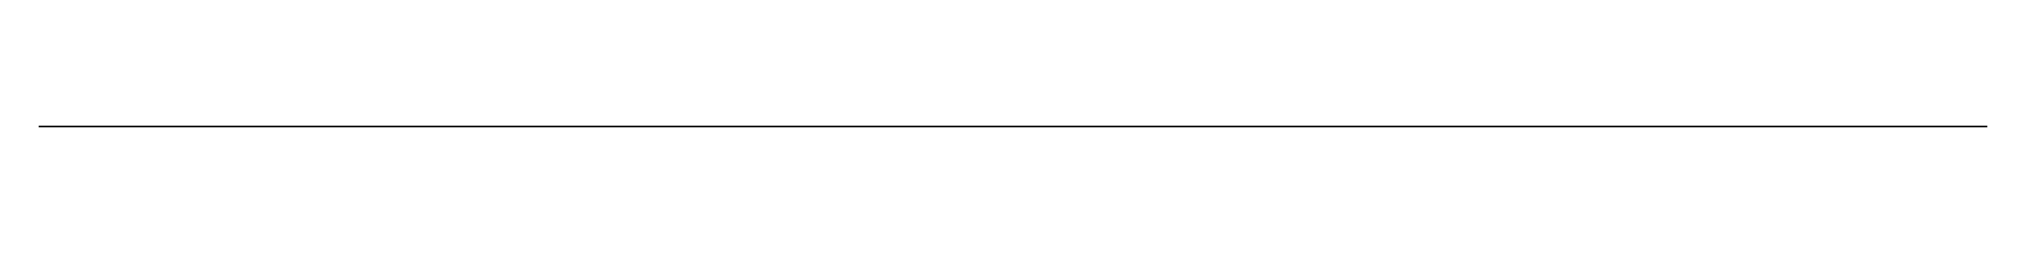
# Model space of a CAD drawing. Header units: metres. Extents: x 0 to 1, y 0 to 0.
import ezdxf

# ---------------------------------------------------------------- set-up
doc = ezdxf.new("R2010")
doc.units = ezdxf.units.M

msp = doc.modelspace()

# ---------------------------------------------------------------- linework, layer by layer
at = {"layer": 'AAAAAAAAAAAAAAAAAAAAAAAAAAAAAAAAAAAAAAAAAAAAAAAAAAAAAAAAAAAAAAAAAAAAAAAAAAAAAAAAAAAAAAAAAAAAAAAAAAAAAAAAAAAAAAAAAAAAAAAAAAAAAAAAAAAAAAAAAAAAAAAAAAAAAAAAAAAAAAAAAAAAAAAAAAAAAAAAAAAAAAAAAAAAAAAAAAAAAAAAAAAAAAAAAAAAAAAAAAAAAAAAAAAAAAAAAAAAAAAAAAAAAAAAAAAAAAAAAAAAAAAAAAAAAAAAAAAAAAAAAAAAAAAAAAAAAAAAAAAAAAAAAAAAAAAAAAAAAAAAAAAAAAAAAAAAAAAAAAAAAAAAAAAAAAAAAAAAAAAAAAAAAAAAAAAAAAAAAAAAAAAAAAAAAAAAAAAAAAAAAAAAAAAAAAAAAAAAAAAAAAAAAAAAAAAAAAAAAAAAAAAAAAAAAAAAAAAAAAAAAAAAAAAAAAAAAAAAAAAAAAAAAAAAAAAAAAAAAAAAAAAAAAAAAAAAAAAAAAAAAAAAAAAAAAAAAAAAAAAAAAAAAAAAAAAAAAAAAAAAAAAAAAAAAAAAAAAAAAAAAAAAAAAAAAAAAAAAAAAAAAAAAAAAAAAAAAAAAAAAAAAAAAAAAAAAAAAAAAAAAAAAAAAAAAAAAAAAAAAAAAAAAAAAAAAAAAAAAAAAAAAAAAAAAAAAAAAAAAAAAAAAAAAAAAAAAAAAAAAAAAAAAAAAAAAAAAAAAAAAAAAAAAAAAAAAAAAAAAAAAAAAAAAAAAAAAAAAAAAAAAAAAAAAAAAAAAAAAAAAAAAAAAAAAAAAAAAAAAAAAAAAAAAAAAAAAAAAAAAAAAAAAAAAAAAAAAAAAAAAAAAAAAAAAAAAAAAAAAAAAAAAAAAAAAAAAAAAAAAAAAAAAAAAAAAAAAAAAAAAAAAAAAAAAAAAAAAAAAAAAAAAAAAAAAAAAAAAAAAAAAAAAAAAAAAAAAAAAAAAAAAAAAAAAAAAAAAAAAAAAAAAAAAAAAAAAAAAAAAAAAAAAAAAAAAAAAAAAAAAAAAAAAAAAAAAAAAAAAAAAAAAAAAAAAAAAAAAAAAAAAAAAAAAAAAAAAAAAAAAAAAAAAAAAAAAAAAAAAAAAAAAAAAAAAAAAAAAAAAAAAAAAAAAAAAAAAAAAAAAAAAAAAAAAAAAAAAAAAAAAAAAAAAAAAAAAAAAAAAAAAAAAAAAAAAAAAAAAAAAAAAAAAAAAAAAAAAAAAAAAAAAAAAAAAAAAAAAAAAAAAAAAAAAAAAAAAAAAAAAAAAAAAAAAAAAAAAAAAAAAAAAAAAAAAAAAAAAAAAAAAAAAAAAAAAAAAAAAAAAAAAAAAAAAAAAAAAAAAAAAAAAAAAAAAAAAAAAAAAAAAAAAAAAAAAAAAAAAAAAAAAAAAAAAAAAAAAAAAAAAAAAAAAAAAAAAAAAAAAAAAAAAAAAAAAAAAAAAAAAAAAAAAAAAAAAAAAAAAAAAAAAAAAAAAAAAAAAAAAAAAAAAAAAAAAAAAAAAAAAAAAAAAAAAAAAAAAAAAAAAAAAAAAAAAAAAAAAAAAAAAAAAAAAAAAAAAAAAAAAAAAAAAAAAAAAAAAAAAAAAAAAAAAAAAAAAAAAAAAAAAAAAAAAAAAAAAAAAAAAAAAAAAAAAAAAAAAAAAAAAAAAAAAAAAAAAAAAAAAAAAAAAAAAAAAAAAAAAAAAAAAAAAAAAAAAAAAAAAAAAAAAAAAAAAAAAAAAAAAAAAAAAAAAAAAAAAAAAAAAAAAAAAAAAAAAAAAAAAAAAAAAAAAAAAAAAAAAAAAAAAAAAAAAAAAAAAAAAAAAAAAAAAAAAAAAAAAAAAAAAAAAAAAAAAAAAAAAAAAAAAAAAAAAAAAAAAAAAAAAAAAAAAAAAAAAAAAAAAAAAAAAAAAAAAAAAAAAAAAAAAAAAAAAAAAAAAAAAAAAAAAAAAAAAAAAAAAAAAAAAAAAAAAAAAAAAAAAAAAAAAAAAAAAAAAAAAAAAAAAAAAAAAAAAAAAAAAAAAAAAAAAAAAAAAAAAAAAAAAAAAAAAAAAAAAAAAAAAAAAAAAAAAAAAAAAAAAAAAAAAAAAAAAAAAAAAAAAAAAAAAAAAAAAAAAAAAAAAAAAAAAAAAAAAAAAAAAAAAAAAAAAAAAAAAAAAAAAAAAAAAAAAAAAAAAAAAAAAAAAAAAAAAAAAAAAAAAAAAAAAAAAAAAAAAAAAAAAAAAAAAAAAAAAAAAAAAAAAAAAAAAAAAAAAAAAAAAAAAAAAAAAAAAAAAAAAAAAAAAAAAAAAAAAAAAAAAAAAAAAAAAAAAAAAAAAAAAAAAAAAAAAAAAAAAAAAAAAAAAAAAAAAAAAAAAAAAAAAAAAAAAAAAAAAAAAAAAAAAAAAAAAAAAAAAAAAAAAAAAAAAAAAAAAAAAAAAAAAAAAAAAAAAAAAAAAAAAAAAAAAAAAAAAAAAAAAAAAAAAAAAAAAAAAAAAAAAAAAAAAAAAAAAAAAAAAAAAAAAAAAAAAAAAAAAAAAAAAAAAAAAAAAAAAAAAAAAAAAAAAAAAAAAAAAAAAAAAAAAAAAAAAAAAAAAAAAAAAAAAAAAAAAAAAAAAAAAAAAAAAAAAAAAAAAAAAAAAAAAAAAAAAAAAAAAAAAAAAAAAAAAAAAAAAAAAAAAAAAAAAAAAAAAAAAAAAAAAAAAAAAAAAAAAAAAAAAAAAAAAAAAAAAAAAAAAAAAAAAAAAAAAAAAAAAAAAAAAAAAAAAAAAAAAAAAAAAAAAAAAAAAAAAAAAAAAAAAAAAAAAAAAAAAAAAAAAAAAAAAAAAAAAAAAAAAAAAAAAAAAAAAAAAAAAAAAAAAAAAAAAAAAAAAAAAAAAAAAAAAAAAAAAAAAAAAAAAAAAAAAAAAAAAAAAAAAAAAAAAAAAAAAAAAAAAAAAAAAAAAAAAAAAAAAAAAAAAAAAAAAAAAAAAAAAAAAAAAAAAAAAAAAAAAAAAAAAAAAAAAAAAAAAAAAAAAAAAAAAAAAAAAAAAAAAAAAAAAAAAAAAAAAAAAAAAAAAAAAAAAAAAAAAAAAAAAAAAAAAAAAAAAAAAAAAAAAAAAAAAAAAAAAAAAAAAAAAAAAAAAAAAAAAAAAAAAAAAAAAAAAAAAAAAAAAAAAAAAAAAAAAAAAAAAAAAAAAAAAAAAAAAAAAAAAAAAAAAAAAAAAAAAAAAAAAAAAAAAAAAAAAAAAAAAAAAAAAAAAAAAAAAAAAAAAAAAAAAAAAAAAAAAAAAAAAAAAAAAAAAAAAAAAAAAAAAAAAAAAAAAAAAAAAAAAAAAAAAAAAAAAAAAAAAAAAAAAAAAAAAAAAAAAAAAAAAAAAAAAAAAAAAAAAAAAAAAAAAAAAAAAAAAAAAAAAAAAAAAAAAAAAAAAAAAAAAAAAAAAAAAAAAAAAAAAAAAAAAAAAAAAAAAAAAAAAAAAAAAAAAAAAAAAAAAAAAAAAAAAAAAAAAAAAAAAAAAAAAAAAAAAAAAAAAAAAAAAAAAAAAAAAAAAAAAAAAAAAAAAAAAAAAAAAAAAAAAAAAAAAAAAAAAAAAAAAAAAAAAAAAAAAAAAAAAAAAAAAAAAAAAAAAAAAAAAAAAAAAAAAAAAAAAAAAAAAAAAAAAAAAAAAAAAAAAAAAAAAAAAAAAAAAAAAAAAAAAAAAAAAAAAAAAAAAAAAAAAAAAAAAAAAAAAAAAAAAAAAAAAAAAAAAAAAAAAAAAAAAAAAAAAAAAAAAAAAAAAAAAAAAAAAAAAAAAAAAAAAAAAAAAAAAAAAAAAAAAAAAAAAAAAAAAAAAAAAAAAAAAAAAAAAAAAAAAAAAAAAAAAAAAAAAAAAAAAAAAAAAAAAAAAAAAAAAAAAAAAAAAAAAAAAAAAAAAAAAAAAAAAAAAAAAAAAAAAAAAAAAAAAAAAAAAAAAAAAAAAAAAAAAAAAAAAAAAAAAAAAAAAAAAAAAAAAAAAAAAAAAAAAAAAAAAAAAAAAAAAAAAAAAAAAAAAAAAAAAAAAAAAAAAAAAAAAAAAAAAAAAAAAAAAAAAAAAAAAAAAAAAAAAAAAAAAAAAAAAAAAAAAAAAAAAAAAAAAAAAAAAAAAAAAAAAAAAAAAAAAAAAAAAAAAAAAAAAAAAAAAAAAAAAAAAAAAAAAAAAAAAAAAAAAAAAAAAAAAAAAAAAAAAAAAAAAAAAAAAAAAAAAAAAAAAAAAAAAAAAAAAAAAAAAAAAAAAAAAAAAAAAAAAAAAAAAAAAAAAAAAAAAAAAAAAAAAAAAAAAAAAAAAAAAAAAAAAAAAAAAAAAAAAAAAAAAAAAAAAAAAAAAAAAAAAAAAAAAAAAAAAAAAAAAAAAAAAAAAAAAAAAAAAAAAAAAAAAAAAAAAAAAAAAAAAAAAAAAAAAAAAAAAAAAAAAAAAAAAAAAAAAAAAAAAAAAAAAAAAAAAAAAAAAAAAAAAAAAAAAAAAAAAAAAAAAAAAAAAAAAAAAAAAAAAAAAAAAAAAAAAAAAAAAAAAAAAAAAAAAAAAAAAAAAAAAAAAAAAAAAAAAAAAAAAAAAAAAAAAAAAAAAAAAAAAAAAAAAAAAAAAAAAAAAAAAAAAAAAAAAAAAAAAAAAAAAAAAAAAAAAAAAAAAAAAAAAAAAAAAAAAAAAAAAAAAAAAAAAAAAAAAAAAAAAAAAAAAAAAAAAAAAAAAAAAAAAAAAAAAAAAAAAAAAAAAAAAAAAAAAAAAAAAAAAAAAAAAAAAAAAAAAAAAAAAAAAAAAAAAAAAAAAAAAAAAAAAAAAAAAAAAAAAAAAAAAAAAAAAAAAAAAAAAAAAAAAAAAAAAAAAAAAAAAAAAAAAAAAAAAAAAAAAAAAAAAAAAAAAAAAAAAAAAAAAAAAAAAAAAAAAAAAAAAAAAAAAAAAAAAAAAAAAAAAAAAAAAAAAAAAAAAAAAAAAAAAAAAAAAAAAAAAAAAAAAAAAAAAAAAAAAAAAAAAAAAAAAAAAAAAAAAAAAAAAAAAAAAAAAAAAAAAAAAAAAAAAAAAAAAAAAAAAAAAAAAAAAAAAAAAAAAAAAAAAAAAAAAAAAAAAAAAAAAAAAAAAAAAAAAAAAAAAAAAAAAAAAAAAAAAAAAAAAAAAAAAAAAAAAAAAAAAAAAAAAAAAAAAAAAAAAAAAAAAAAAAAAAAAAAAAAAAAAAAAAAAAAAAAAAAAAAAAAAAAAAAAAAAAAAAAAAAAAAAAAAAAAAAAAAAAAAAAAAAAAAAAAAAAAAAAAAAAAAAAAAAAAAAAAAAAAAAAAAAAAAAAAAAAAAAAAAAAAAAAAAAAAAAAAAAAAAAAAAAAAAAAAAAAAAAAAAAAAAAAAAAAAAAAAAAAAAAAAAAAAAAAAAAAAAAAAAAAAAAAAAAAAAAAAAAAAAAAAAAAAAAAAAAAAAAAAAAAAAAAAAAAAAAAAAAAAAAAAAAAAAAAAAAAAAAAAAAAAAAAAAAAAAAAAAAAAAAAAAAAAAAAAAAAAAAAAAAAAAAAAAAAAAAAAAAAAAAAAAAAAAAAAAAAAAAAAAAAAAAAAAAAAAAAAAAAAAAAAAAAAAAAAAAAAAAAAAAAAAAAAAAAAAAAAAAAAAAAAAAAAAAAAAAAAAAAAAAAAAAAAAAAAAAAAAAAAAAAAAAAAAAAAAAAAAAAAAAAAAAAAAAAAAAAAAAAAAAAAAAAAAAAAAAAAAAAAAAAAAAAAAAAAAAAAAAAAAAAAAAAAAAAAAAAAAAAAAAAAAAAAAAAAAAAAAAAAAAAAAAAAAAAAAAAAAAAAAAAAAAAAAAAAAAAAAAAAAAAAAAAAAAAAAAAAAAAAAAAAAAAAAAAAAAAAAAAAAAAAAAAAAAAAAAAAAAAAAAAAAAAAAAAAAAAAAAAAAAAAAAAAAAAAAAAAAAAAAAAAAAAAAAAAAAAAAAAAAAAAAAAAAAAAAAAAAAAAAAAAAAAAAAAAAAAAAAAAAAAAAAAAAAAAAAAAAAAAAAAAAAAAAAAAAAAAAAAAAAAAAAAAAAAAAAAAAAAAAAAAAAAAAAAAAAAAAAAAAAAAAAAAAAAAAAAAAAAAAAAAAAAAAAAAAAAAAAAAAAAAAAAAAAAAAAAAAAAAAAAAAAAAAAAAAAAAAAAAAAAAAAAAAAAAAAAAAAAAAAAAAAAAAAAAAAAAAAAAAAAAAAAAAAAAAAAAAAAAAAAAAAAAAAAAAAAAAAAAAAAAAAAAAAAAAAAAAAAAAAAAAAAAAAAAAAAAAAAAAAAAAAAAAAAAAAAAAAAAAAAAAAAAAAAAAAAAAAAAAAAAAAAAAAAAAAAAAAAAAAAAAAAAAAAAAAAAAAAAAAAAAAAAAAAAAAAAAAAAAAAAAAAAAAAAAAAAAAAAAAAAAAAAAAAAAAAAAAAAAAAAAAAAAAAAAAAAAAAAAAAAAAAAAAAAAAAAAAAAAAAAAAAAAAAAAAAAAAAAAAAAAAAAAAAAAAAAAAAAAAAAAAAAAAAAAAAAAAAAAAAAAAAAAAAAAAAAAAAAAAAAAAAAAAAAAAAAAAAAAAAAAAAAAAAAAAAAAAAAAAAAAAAAAAAAAAAAAAAAAAAAAAAAAAAAAAAAAAAAAAAAAAAAAAAAAAAAAAAAAAAAAAAAAAAAAAAAAAAAAAAAAAAAAAAAAAAAAAAAAAAAAAAAAAAAAAAAAAAAAAAAAAAAAAAAAAAAAAAAAAAAAAAAAAAAAAAAAAAAAAAAAAAAAAAAAAAAAAAAAAAAAAAAAAAAAAAAAAAAAAAAAAAAAAAAAAAAAAAAAAAAAAAAAAAAAAAAAAAAAAAAAAAAAAAAAAAAAAAAAAAAAAAAAAAAAAAAAAAAAAAAAAAAAAAAAAAAAAAAAAAAAAAAAAAAAAAAAAAAAAAAAAAAAAAAAAAAAAAAAAAAAAAAAAAAAAAAAAAAAAAAAAAAAAAAAAAAAAAAAAAAAAAAAAAAAAAAAAAAAAAAAAAAAAAAAAAAAAAAAAAAAAAAAAAAAAAAAAAAAAAAAAAAAAAAAAAAAAAAAAAAAAAAAAAAAAAAAAAAAAAAAAAAAAAAAAAAAAAAAAAAAAAAAAAAAAAAAAAAAAAAAAAAAAAAAAAAAAAAAAAAAAAAAAAAAAAAAAAAAAAAAAAAAAAAAAAAAAAAAAAAAAAAAAAAAAAAAAAAAAAAAAAAAAAAAAAAAAAAAAAAAAAAAAAAAAAAAAAAAAAAAAAAAAAAAAAAAAAAAAAAAAAAAAAAAAAAAAAAAAAAAAAAAAAAAAAAAAAAAAAAAAAAAAAAAAAAAAAAAAAAAAAAAAAAAAAAAAAAAAAAAAAAAAAAAAAAAAAAAAAAAAAAAAAAAAAAAAAAAAAAAAAAAAAAAAAAAAAAAAAAAAAAAAAAAAAAAAAAAAAAAAAAAAAAAAAAAAAAAAAAAAAAAAAAAAAAAAAAAAAAAAAAAAAAAAAAAAAAAAAAAAAAAAAAAAAAAAAAAAAAAAAAAAAAAAAAAAAAAAAAAAAAAAAAAAAAAAAAAAAAAAAAAAAAAAAAAAAAAAAAAAAAAAAAAAAAAAAAAAAAAAAAAAAAAAAAAAAAAAAAAAAAAAAAAAAAAAAAAAAAAAAAAAAAAAAAAAAAAAAAAAAAAAAAAAAAAAAAAAAAAAAAAAAAAAAAAAAAAAAAAAAAAAAAAAAAAAAAAAAAAAAAAAAAAAAAAAAAAAAAAAAAAAAAAAAAAAAAAAAAAAAAAAAAAAAAAAAAAAAAAAAAAAAAAAAAAAAAAAAAAAAAAAAAAAAAAAAAAAAAAAAAAAAAAAAAAAAAAAAAAAAAAAAAAAAAAAAAAAAAAAAAAAAAAAAAAAAAAAAAAAAAAAAAAAAAAAAAAAAAAAAAAAAAAAAAAAAAAAAAAAAAAAAAAAAAAAAAAAAAAAAAAAAAAAAAAAAAAAAAAAAAAAAAAAAAAAAAAAAAAAAAAAAAAAAAAAAAAAAAAAAAAAAAAAAAAAAAAAAAAAAAAAAAAAAAAAAAAAAAAAAAAAAAAAAAAAAAAAAAAAAAAAAAAAAAAAAAAAAAAAAAAAAAAAAAAAAAAAAAAAAAAAAAAAAAAAAAAAAAAAAAAAAAAAAAAAAAAAAAAAAAAAAAAAAAAAAAAAAAAAAAAAAAAAAAAAAAAAAAAAAAAAAAAAAAAAAAAAAAAAAAAAAAAAAAAAAAAAAAAAAAAAAAAAAAAAAAAAAAAAAAAAAAAAAAAAAAAAAAAAAAAAAAAAAAAAAAAAAAAAAAAAAAAAAAAAAAAAAAAAAAAAAAAAAAAAAAAAAAAAAAAAAAAAAAAAAAAAAAAAAAAAAAAAAAAAAAAAAAAAAAAAAAAAAAAAAAAAAAAAAAAAAAAAAAAAAAAAAAAAAAAAAAAAAAAAAAAAAAAAAAAAAAAAAAAAAAAAAAAAAAAAAAAAAAAAAAAAAAAAAAAAAAAAAAAAAAAAAAAAAAAAAAAAAAAAAAAAAAAAAAAAAAAAAAAAAAAAAAAAAAAAAAAAAAAAAAAAAAAAAAAAAAAAAAAAAAAAAAAAAAAAAAAAAAAAAAAAAAAAAAAAAAAAAAAAAAAAAAAAAAAAAAAAAAAAAAAAAAAAAAAAAAAAAAAAAAAAAAAAAAAAAAAAAAAAAAAAAAAAAAAAAAAAAAAAAAAAAAAAAAAAAAAAAAAAAAAAAAAAAAAAAAAAAAAAAAAAAAAAAAAAAAAAAAAAAAAAAAAAAAAAAAAAAAAAAAAAAAAAAAAAAAAAAAAAAAAAAAAAAAAAAAAAAAAAAAAAAAAAAAAAAAAAAAAAAAAAAAAAAAAAAAAAAAAAAAAAAAAAAAAAAAAAAAAAAAAAAAAAAAAAAAAAAAAAAAAAAAAAAAAAAAAAAAAAAAAAAAAAAAAAAAAAAAAAAAAAAAAAAAAAAAAAAAAAAAAAAAAAAAAAAAAAAAAAAAAAAAAAAAAAAAAAAAAAAAAAAAAAAAAAAAAAAAAAAAAAAAAAAAAAAAAAAAAAAAAAAAAAAAAAAAAAAAAAAAAAAAAAAAAAAAAAAAAAAAAAAAAAAAAAAAAAAAAAAAAAAAAAAAAAAAAAAAAAAAAAAAAAAAAAAAAAAAAAAAAAAAAAAAAAAAAAAAAAAAAAAAAAAAAAAAAAAAAAAAAAAAAAAAAAAAAAAAAAAAAAAAAAAAAAAAAAAAAAAAAAAAAAAAAAAAAAAAAAAAAAAAAAAAAAAAAAAAAAAAAAAAAAAAAAAAAAAAAAAAAAAAAAAAAAAAAAAAAAAAAAAAAAAAAAAAAAAAAAAAAAAAAAAAAAAAAAAAAAAAAAAAAAAAAAAAAAAAAAAAAAAAAAAAAAAAAAAAAAAAAAAAAAAAAAAAAAAAAAAAAAAAAAAAAAAAAAAAAAAAAAAAAAAAAAAAAAAAAAAAAAAAAAAAAAAAAAAAAAAAAAAAAAAAAAAAAAAAAAAAAAAAAAAAAAAAAAAAAAAAAAAAAAAAAAAAAAAAAAAAAAAAAAAAAAAAAAAAAAAAAAAAAAAAAAAAAAAAAAAAAAAAAAAAAAAAAAAAAAAAAAAAAAAAAAAAAAAAAAAAAAAAAAAAAAAAAAAAAAAAAAAAAAAAAAAAAAAAAAAAAAAAAAAAAAAAAAAAAAAAAAAAAAAAAAAAAAAAAAAAAAAAAAAAAAAAAAAAAAAAAAAAAAAAAAAAAAAAAAAAAAAAAAAAAAAAAAAAAAAAAAAAAAAAAAAAAAAAAAAAAAAAAAAAAAAAAAAAAAAAAAAAAAAAAAAAAAAAAAAAAAAAAAAAAAAAAAAAAAAAAAAAAAAAAAAAAAAAAAAAAAAAAAAAAAAAAAAAAAAAAAAAAAAAAAAAAAAAAAAAAAAAAAAAAAAAAAAAAAAAAAAAAAAAAAAAAAAAAAAAAAAAAAAAAAAAAAAAAAAAAAAAAAAAAAAAAAAAAAAAAAAAAAAAAAAAAAAAAAAAAAAAAAAAAAAAAAAAAAAAAAAAAAAAAAAAAAAAAAAAAAAAAAAAAAAAAAAAAAAAAAAAAAAAAAAAAAAAAAAAAAAAAAAAAAAAAAAAAAAAAAAAAAAAAAAAAAAAAAAAAAAAAAAAAAAAAAAAAAAAAAAAAAAAAAAAAAAAAAAAAAAAAAAAAAAAAAAAAAAAAAAAAAAAAAAAAAAAAAAAAAAAAAAAAAAAAAAAAAAAAAAAAAAAAAAAAAAAAAAAAAAAAAAAAAAAAAAAAAAAAAAAAAAAAAAAAAAAAAAAAAAAAAAAAAAAAAAAAAAAAAAAAAAAAAAAAAAAAAAAAAAAAAAAAAAAAAAAAAAAAAAAAAAAAAAAAAAAAAAAAAAAAAAAAAAAAAAAAAAAAAAAAAAAAAAAAAAAAAAAAAAAAAAAAAAAAAAAAAAAAAAAAAAAAAAAAAAAAAAAAAAAAAAAAAAAAAAAAAAAAAAAAAAAAAAAAAAAAAAAAAAAAAAAAAAAAAAAAAAAAAAAAAAAAAAAAAAAAAAAAAAAAAAAAAAAAAAAAAAAAAAAAAAAAAAAAAAAAAAAAAAAAAAAAAAAAAAAAAAAAAAAAAAAAAAAAAAAAAAAAAAAAAAAAAAAAAAAAAAAAAAAAAAAAAAAAAAAAAAAAAAAAAAAAAAAAAAAAAAAAAAAAAAAAAAAAAAAAAAAAAAAAAAAAAAAAAAAAAAAAAAAAAAAAAAAAAAAAAAAAAAAAAAAAAAAAAAAAAAAAAAAAAAAAAAAAAAAAAAAAAAAAAAAAAAAAAAAAAAAAAAAAAAAAAAAAAAAAAAAAAAAAAAAAAAAAAAAAAAAAAAAAAAAAAAAAAAAAAAAAAAAAAAAAAAAAAAAAAAAAAAAAAAAAAAAAAAAAAAAAAAAAAAAAAAAAAAAAAAAAAAAAAAAAAAAAAAAAAAAAAAAAAAAAAAAAAAAAAAAAAAAAAAAAAAAAAAAAAAAAAAAAAAAAAAAAAAAAAAAAAAAAAAAAAAAAAAAAAAAAAAAAAAAAAAAAAAAAAAAAAAAAAAAAAAAAAAAAAAAAAAAAAAAAAAAAAAAAAAAAAAAAAAAAAAAAAAAAAAAAAAAAAAAAAAAAAAAAAAAAAAAAAAAAAAAAAAAAAAAAAAAAAAAAAAAAAAAAAAAAAAAAAAAAAAAAAAAAAAAAAAAAAAAAAAAAAAAAAAAAAAAAAAAAAAAAAAAAAAAAAAAAAAAAAAAAAAAAAAAAAAAAAAAAAAAAAAAAAAAAAAAAAAAAAAAAAAAAAAAAAAAAAAAAAAAAAAAAAAAAAAAAAAAAAAAAAAAAAAAAAAAAAAAAAAAAAAAAAAAAAAAAAAAAAAAAAAAAAAAAAAAAAAAAAAAAAAAAAAAAAAAAAAAAAAAAAAAAAAAAAAAAAAAAAAAAAAAAAAAAAAAAAAAAAAAAAAAAAAAAAAAAAAAAAAAAAAAAAAAAAAAAAAAAAAAAAAAAAAAAAAAAAAAAAAAAAAAAAAAAAAAAAAAAAAAAAAAAAAAAAAAAAAAAAAAAAAAAAAAAAAAAAAAAAAAAAAAAAAAAAAAAAAAAAAAAAAAAAAAAAAAAAAAAAAAAAAAAAAAAAAAAAAAAAAAAAAAAAAAAAAAAAAAAAAAAAAAAAAAAAAAAAAAAAAAAAAAAAAAAAAAAAAAAAAAAAAAAAAAAAAAAAAAAAAAAAAAAAAAAAAAAAAAAAAAAAAAAAAAAAAAAAAAAAAAAAAAAAAAAAAAAAAAAAAAAAAAAAAAAAAAAAAAAAAAAAAAAAAAAAAAAAAAAAAAAAAAAAAAAAAAAAAAAAAAAAAAAAAAAAAAAAAAAAAAAAAAAAAAAAAAAAAAAAAAAAAAAAAAAAAAAAAAAAAAAAAAAAAAAAAAAAAAAAAAAAAAAAAAAAAAAAAAAAAAAAAAAAAAAAAAAAAAAAAAAAAAAAAAAAAAAAAAAAAAAAAAAAAAAAAAAAAAAAAAAAAAAAAAAAAAAAAAAAAAAAAAAAAAAAAAAAAAAAAAAAAAAAAAAAAAAAAAAAAAAAAAAAAAAAAAAAAAAAAAAAAAAAAAAAAAAAAAAAAAAAAAAAAAAAAAAAAAAAAAAAAAAAAAAAAAAAAAAAAAAAAAAAAAAAAAAAAAAAAAAAAAAAAAAAAAAAAAAAAAAAAAAAAAAAAAAAAAAAAAAAAAAAAAAAAAAAAAAAAAAAAAAAAAAAAAAAAAAAAAAAAAAAAAAAAAAAAAAAAAAAAAAAAAAAAAAAAAAAAAAAAAAAAAAAAAAAAAAAAAAAAAAAAAAAAAAAAAAAAAAAAAAAAAAAAAAAAAAAAAAAAAAAAAAAAAAAAAAAAAAAAAAAAAAAAAAAAAAAAAAAAAAAAAAAAAAAAAAAAAAAAAAAAAAAAAAAAAAAAAAAAAAAAAAAAAAAAAAAAAAAAAAAAAAAAAAAAAAAAAAAAAAAAAAAAAAAAAAAAAAAAAAAAAAAAAAAAAAAAAAAAAAAAAAAAAAAAAAAAAAAAAAAAAAAAAAAAAAAAAAAAAAAAAAAAAAAAAAAAAAAAAAAAAAAAAAAAAAAAAAAAAAAAAAAAAAAAAAAAAAAAAAAAAAAAAAAAAAAAAAAAAAAAAAAAAAAAAAAAAAAAAAAAAAAAAAAAAAAAAAAAAAAAAAAAAAAAAAAAAAAAAAAAAAAAAAAAAAAAAAAAAAAAAAAAAAAAAAAAAAAAAAAAAAAAAAAAAAAAAAAAAAAAAAAAAAAAAAAAAAAAAAAAAAAAAAAAAAAAAAAAAAAAAAAAAAAAAAAAAAAAAAAAAAAAAAAAAAAAAAAAAAAAAAAAAAAAAAAAAAAAAAAAAAAAAAAAAAAAAAAAAAAAAAAAAAAAAAAAAAAAAAAAAAAAAAAAAAAAAAAAAAAAAAAAAAAAAAAAAAAAAAAAAAAAAAAAAAAAAAAAAAAAAAAAAAAAAAAAAAAAAAAAAAAAAAAAAAAAAAAAAAAAAAAAAAAAAAAAAAAAAAAAAAAAAAAAAAAAAAAAAAAAAAAAAAAAAAAAAAAAAAAAAAAAAAAAAAAAAAAAAAAAAAAAAAAAAAAAAAAAAAAAAAAAAAAAAAAAAAAAAAAAAAAAAAAAAAAAAAAAAAAAAAAAAAAAAAAAAAAAAAAAAAAAAAAAAAAAAAAAAAAAAAAAAAAAAAAAAAAAAAAAAAAAAAAAAAAAAAAAAAAAAAAAAAAAAAAAAAAAAAAAAAAAAAAAAAAAAAAAAAAAAAAAAAAAAAAAAAAAAAAAAAAAAAAAAAAAAAAAAAAAAAAAAAAAAAAAAAAAAAAAAAAAAAAAAAAAAAAAAAAAAAAAAAAAAAAAAAAAAAAAAAAAAAAAAAAAAAAAAAAAAAAAAAAAAAAAAAAAAAAAAAAAAAAAAAAAAAAAAAAAAAAAAAAAAAAAAAAAAAAAAAAAAAAAAAAAAAAAAAAAAAAAAAAAAAAAAAAAAAAAAAAAAAAAAAAAAAAAAAAAAAAAAAAAAAAAAAAAAAAAAAAAAAAAAAAAAAAAAAAAAAAAAAAAAAAAAAAAAAAAAAAAAAAAAAAAAAAAAAAAAAAAAAAAAAAAAAAAAAAAAAAAAAAAAAAAAAAAAAAAAAAAAAAAAAAAAAAAAAAAAAAAAAAAAAAAAAAAAAAAAAAAAAAAAAAAAAAAAAAAAAAAAAAAAAAAAAAAAAAAAAAAAAAAAAAAAAAAAAAAAAAAAAAAAAAAAAAAAAAAAAAAAAAAAAAAAAAAAAAAAAAAAAAAAAAAAAAAAAAAAAAAAAAAAAAAAAAAAAAAAAAAAAAAAAAAAAAAAAAAAAAAAAAAAAAAAAAAAAAAAAAAAAAAAAAAAAAAAAAAAAAAAAAAAAAAAAAAAAAAAAAAAAAAAAAAAAAAAAAAAAAAAAAAAAAAAAAAAAAAAAAAAAAAAAAAAAAAAAAAAAAAAAAAAAAAAAAAAAAAAAAAAAAAAAAAAAAAAAAAAAAAAAAAAAAAAAAAAAAAAAAAAAAAAAAAAAAAAAAAAAAAAAAAAAAAAAAAAAAAAAAAAAAAAAAAAAAAAAAAAAAAAAAAAAAAAAAAAAAAAAAAAAAAAAAAAAAAAAAAAAAAAAAAAAAAAAAAAAAAAAAAAAAAAAAAAAAAAAAAAAAAAAAAAAAAAAAAAAAAAAAAAAAAAAAAAAAAAAAAAAAAAAAAAAAAAAAAAAAAAAAAAAAAAAAAAAAAAAAAAAAAAAAAAAAAAAAAAAAAAAAAAAAAAAAAAAAAAAAAAAAAAAAAAAAAAAAAAAAAAAAAAAAAAAAAAAAAAAAAAAAAAAAAAAAAAAAAAAAAAAAAAAAAAAAAAAAAAAAAAAAAAAAAAAAAAAAAAAAAAAAAAAAAAAAAAAAAAAAAAAAAAAAAAAAAAAAAAAAAAAAAAAAAAAAAAAAAAAAAAAAAAAAAAAAAAAAAAAAAAAAAAAAAAAAAAAAAAAAAAAAAAAAAAAAAAAAAAAAAAAAAAAAAAAAAAAAAAAAAAAAAAAAAAAAAAAAAAAAAAAAAAAAAAAAAAAAAAAAAAAAAAAAAAAAAAAAAAAAAAAAAAAAAAAAAAAAAAAAAAAAAAAAAAAAAAAAAAAAAAAAAAAAAAAAAAAAAAAAAAAAAAAAAAAAAAAAAAAAAAAAAAAAAAAAAAAAAAAAAAAAAAAAAAAAAAAAAAAAAAAAAAAAAAAAAAAAAAAAAAAAAAAAAAAAAAAAAAAAAAAAAAAAAAAAAAAAAAAAAAAAAAAAAAAAAAAAAAAAAAAAAAAAAAAAAAAAAAAAAAAAAAAAAAAAAAAAAAAAAAAAAAAAAAAAAAAAAAAAAAAAAAAAAAAAAAAAAAAAAAAAAAAAAAAAAAAAAAAAAAAAAAAAAAAAAAAAAAAAAAAAAAAAAAAAAAAAAAAAAAAAAAAAAAAAAAAAAAAAAAAAAAAAAAAAAAAAAAAAAAAAAAAAAAAAAAAAAAAAAAAAAAAAAAAAAAAAAAAAAAAAAAAAAAAAAAAAAAAAAAAAAAAAAAAAAAAAAAAAAAAAAAAAAAAAAAAAAAAAAAAAAAAAAAAAAAAAAAAAAAAAAAAAAAAAAAAAAAAAAAAAAAAAAAAAAAAAAAAAAAAAAAAAAAAAAAAAAAAAAAAAAAAAAAAAAAAAAAAAAAAAAAAAAAAAAAAAAAAAAAAAAAAAAAAAAAAAAAAAAAAAAAAAAAAAAAAAAAAAAAAAAAAAAAAAAAAAAAAAAAAAAAAAAAAAAAAAAAAAAAAAAAAAAAAAAAAAAAAAAAAAAAAAAAAAAAAAAAAAAAAAAAAAAAAAAAAAAAAAAAAAAAAAAAAAAAAAAAAAAAAAAAAAAAAAAAAAAAAAAAAAAAAAAAAAAAAAAAAAAAAAAAAAAAAAAAAAAAAAAAAAAAAAAAAAAAAAAAAAAAAAAAAAAAAAAAAAAAAAAAAAAAAAAAAAAAAAAAAAAAAAAAAAAAAAAAAAAAAAAAAAAAAAAAAAAAAAAAAAAAAAAAAAAAAAAAAAAAAAAAAAAAAAAAAAAAAAAAAAAAAAAAAAAAAAAAAAAAAAAAAAAAAAAAAAAAAAAAAAAAAAAAAAAAAAAAAAAAAAAAAAAAAAAAAAAAAAAAAAAAAAAAAAAAAAAAAAAAAAAAAAAAAAAAAAAAAAAAAAAAAAAAAAAAAAAAAAAAAAAAAAAAAAAAAAAAAAAAAAAAAAAAAAAAAAAAAAAAAAAAAAAAAAAAAAAAAAAAAAAAAAAAAAAAAAAAAAAAAAAAAAAAAAAAAAAAAAAAAAAAAAAAAAAAAAAAAAAAAAAAAAAAAAAAAAAAAAAAAAAAAAAAAAAAAAAAAAAAAAAAAAAAAAAAAAAAAAAAAAAAAAAAAAAAAAAAAAAAAAAAAAAAAAAAAAAAAAAAAAAAAAAAAAAAAAAAAAAAAAAAAAAAAAAAAAAAAAAAAAAAAAAAAAAAAAAAAAAAAAAAAAAAAAAAAAAAAAAAAAAAAAAAAAAAAAAAAAAAAAAAAAAAAAAAAAAAAAAAAAAAAAAAAAAAAAAAAAAAAAAAAAAAAAAAAAAAAAAAAAAAAAAAAAAAAAAAAAAAAAAAAAAAAAAAAAAAAAAAAAAAAAAAAAAAAAAAAAAAAAAAAAAAAAAAAAAAAAAAAAAAAAAAAAAAAAAAAAAAAAAAAAAAAAAAAAAAAAAAAAAAAAAAAAAAAAAAAAAAAAAAAAAAAAAAAAAAAAAAAAAAAAAAAAAAAAAAAAAAAAAAAAAAAAAAAAAAAAAAAAAAAAAAAAAAAAAAAAAAAAAAAAAAAAAAAAAAAAAAAAAAAAAAAAAAAAAAAAAAAAAAAAAAAAAAAAAAAAAAAAAAAAAAAAAAAAAAAAAAAAAAAAAAAAAAAAAAAAAAAAAAAAAAAAAAAAAAAAAAAAAAAAAAAAAAAAAAAAAAAAAAAAAAAAAAAAAAAAAAAAAAAAAAAAAAAAAAAAAAAAAAAAAAAAAAAAAAAAAAAAAAAAAAAAAAAAAAAAAAAAAAAAAAAAAAAAAAAAAAAAAAAAAAAAAAAAAAAAAAAAAAAAAAAAAAAAAAAAAAAAAAAAAAAAAAAAAAAAAAAAAAAAAAAAAAAAAAAAAAAAAAAAAAAAAAAAAAAAAAAAAAAAAAAAAAAAAAAAAAAAAAAAAAAAAAAAAAAAAAAAAAAAAAAAAAAAAAAAAAAAAAAAAAAAAAAAAAAAAAAAAAAAAAAAAAAAAAAAAAAAAAAAAAAAAAAAAAAAAAAAAAAAAAAAAAAAAAAAAAAAAAAAAAAAAAAAAAAAAAAAAAAAAAAAAAAAAAAAAAAAAAAAAAAAAAAAAAAAAAAAAAAAAAAAAAAAAAAAAAAAAAAAAAAAAAAAAAAAAAAAAAAAAAAAAAAAAAAAAAAAAAAAAAAAAAAAAAAAAAAAAAAAAAAAAAAAAAAAAAAAAAAAAAAAAAAAAAAAAAAAAAAAAAAAAAAAAAAAAAAAAAAAAAAAAAAAAAAAAAAAAAAAAAAAAAAAAAAAAAAAAAAAAAAAAAAAAAAAAAAAAAAAAAAAAAAAAAAAAAAAAAAAAAAAAAAAAAAAAAAAAAAAAAAAAAAAAAAAAAAAAAAAAAAAAAAAAAAAAAAAAAAAAAAAAAAAAAAAAAAAAAAAAAAAAAAAAAAAAAAAAAAAAAAAAAAAAAAAAAAAAAAAAAAAAAAAAAAAAAAAAAAAAAAAAAAAAAAAAAAAAAAAAAAAAAAAAAAAAAAAAAAAAAAAAAAAAAAAAAAAAAAAAAAAAAAAAAAAAAAAAAAAAAAAAAAAAAAAAAAAAAAAAAAAAAAAAAAAAAAAAAAAAAAAAAAAAAAAAAAAAAAAAAAAAAAAAAAAAAAAAAAAAAAAAAAAAAAAAAAAAAAAAAAAAAAAAAAAAAAAAAAAAAAAAAAAAAAAAAAAAAAAAAAAAAAAAAAAAAAAAAAAAAAAAAAAAAAAAAAAAAAAAAAAAAAAAAAAAAAAAAAAAAAAAAAAAAAAAAAAAAAAAAAAAAAAAAAAAAAAAAAAAAAAAAAAAAAAAAAAAAAAAAAAAAAAAAAAAAAAAAAAAAAAAAAAAAAAAAAAAAAAAAAAAAAAAAAAAAAAAAAAAAAAAAAAAAAAAAAAAAAAAAAAAAAAAAAAAAAAAAAAAAAAAAAAAAAAAAAAAAAAAAAAAAAAAAAAAAAAAAAAAAAAAAAAAAAAAAAAAAAAAAAAAAAAAAAAAAAAAAAAAAAAAAAAAAAAAAAAAAAAAAAAAAAAAAAAAAAAAAAAAAAAAAAAAAAAAAAAAAAAAAAAAAAAAAAAAAAAAAAAAAAAAAAAAAAAAAAAAAAAAAAAAAAAAAAAAAAAAAAAAAAAAAAAAAAAAAAAAAAAAAAAAAAAAAAAAAAAAAAAAAAAAAAAAAAAAAAAAAAAAAAAAAAAAAAAAAAAAAAAAAAAAAAAAAAAAAAAAAAAAAAAAAAAAAAAAAAAAAAAAAAAAAAAAAAAAAAAAAAAAAAAAAAAAAAAAAAAAAAAAAAAAAAAAAAAAAAAAAAAAAAAAAAAAAAAAAAAAAAAAAAAAAAAAAAAAAAAAAAAAAAAAAAAAAAAAAAAAAAAAAAAAAAAAAAAAAAAAAAAAAAAAAAAAAAAAAAAAAAAAAAAAAAAAAAAAAAAAAAAAAAAAAAAAAAAAAAAAAAAAAAAAAAAAAAAAAAAAAAAAAAAAAAAAAAAAAAAAAAAAAAAAAAAAAAAAAAAAAAAAAAAAAAAAAAAAAAAAAAAAAAAAAAAAAAAAAAAAAAAAAAAAAAAAAAAAAAAAAAAAAAAAAAAAAAAAAAAAAAAAAAAAAAAAAAAAAAAAAAAAAAAAAAAAAAAAAAAAAAAAAAAAAAAAAAAAAAAAAAAAAAAAAAAAAAAAAAAAAAAAAAAAAAAAAAAAAAAAAAAAAAAAAAAAAAAAAAAAAAAAAAAAAAAAAAAAAAAAAAAAAAAAAAAAAAAAAAAAAAAAAAAAAAAAAAAAAAAAAAAAAAAAAAAAAAAAAAAAAAAAAAAAAAAAAAAAAAAAAAAAAAAAAAAAAAAAAAAAAAAAAAAAAAAAAAAAAAAAAAAAAAAAAAAAAAAAAAAAAAAAAAAAAAAAAAAAAAAAAAAAAAAAAAAAAAAAAAAAAAAAAAAAAAAAAAAAAAAAAAAAAAAAAAAAAAAAAAAAAAAAAAAAAAAAAAAAAAAAAAAAAAAAAAAAAAAAAAAAAAAAAAAAAAAAAAAAAAAAAAAAAAAAAAAAAAAAAAAAAAAAAAAAAAAAAAAAAAAAAAAAAAAAAAAAAAAAAAAAAAAAAAAAAAAAAAAAAAAAAAAAAAAAAAAAAAAAAAAAAAAAAAAAAAAAAAAAAAAAAAAAAAAAAAAAAAAAAAAAAAAAAAAAAAAAAAAAAAAAAAAAAAAAAAAAAAAAAAAAAAAAAAAAAAAAAAAAAAAAAAAAAAAAAAAAAAAAAAAAAAAAAAAAAAAAAAAAAAAAAAAAAAAAAAAAAAAAAAAAAAAAAAAAAAAAAAAAAAAAAAAAAAAAAAAAAAAAAAAAAAAAAAAAAAAAAAAAAAAAAAAAAAAAAAAAAAAAAAAAAAAAAAAAAAAAAAAAAAAAAAAAAAAAAAAAAAAAAAAAAAAAAAAAAAAAAAAAAAAAAAAAAAAAAAAAAAAAAAAAAAAAAAAAAAAAAAAAAAAAAAAAAAAAAAAAAAAAAAAAAAAAAAAAAAAAAAAAAAAAAAAAAAAAAAAAAAAAAAAAAAAAAAAAAAAAAAAAAAAAAAAAAAAAAAAAAAAAAAAAAAAAAAAAAAAAAAAAAAAAAAAAAAAAAAAAAAAAAAAAAAAAAAAAAAAAAAAAAAAAAAAAAAAAAAAAAAAAAAAAAAAAAAAAAAAAAAAAAAAAAAAAAAAAAAAAAAAAAAAAAAAAAAAAAAAAAAAAAAAAAAAAAAAAAAAAAAAAAAAAAAAAAAAAAAAAAAAAAAAAAAAAAAAAAAAAAAAAAAAAAAAAAAAAAAAAAAAAAAAAAAAAAAAAAAAAAAAAAAAAAAAAAAAAAAAAAAAAAAAAAAAAAAAAAAAAAAAAAAAAAAAAAAAAAAAAAAAAAAAAAAAAAAAAAAAAAAAAAAAAAAAAAAAAAAAAAAAAAAAAAAAAAAAAAAAAAAAAAAAAAAAAAAAAAAAAAAAAAAAAAAAAAAAAAAAAAAAAAAAAAAAAAAAAAAAAAAAAAAAAAAAAAAAAAAAAAAAAAAAAAAAAAAAAAAAAAAAAAAAAAAAAAAAAAAAAAAAAAAAAAAAAAAAAAAAAAAAAAAAAAAAAAAAAAAAAAAAAAAAAAAAAAAAAAAAAAAAAAAAAAAAAAAAAAAAAAAAAAAAAAAAAAAAAAAAAAAAAAAAAAAAAAAAAAAAAAAAAAAAAAAAAAAAAAAAAAAAAAAAAAAAAAAAAAAAAAAAAAAAAAAAAAAAAAAAAAAAAAAAAAAAAAAAAAAAAAAAAAAAAAAAAAAAAAAAAAAAAAAAAAAAAAAAAAAAAAAAAAAAAAAAAAAAAAAAAAAAAAAAAAAAAAAAAAAAAAAAAAAAAAAAAAAAAAAAAAAAAAAAAAAAAAAAAAAAAAAAAAAAAAAAAAAAAAAAAAAAAAAAAAAAAAAAAAAAAAAAAAAAAAAAAAAAAAAAAAAAAAAAAAAAAAAAAAAAAAAAAAAAAAAAAAAAAAAAAAAAAAAAAAAAAAAAAAAAAAAAAAAAAAAAAAAAAAAAAAAAAAAAAAAAAAAAAAAAAAAAAAAAAAAAAAAAAAAAAAAAAAAAAAAAAAAAAAAAAAAAAAAAAAAAAAAAAAAAAAAAAAAAAAAAAAAAAAAAAAAAAAAAAAAAAAAAAAAAAAAAAAAAAAAAAAAAAAAAAAAAAAAAAAAAAAAAAAAAAAAAAAAAAAAAAAAAAAAAAAAAAAAAAAAAAAAAAAAAAAAAAAAAAAAAAAAAAAAAAAAAAAAAAAAAAAAAAAAAAAAAAAAAAAAAAAAAAAAAAAAAAAAAAAAAAAAAAAAAAAAAAAAAAAAAAAAAAAAAAAAAAAAAAAAAAAAAAAAAAAAAAAAAAAAAAAAAAAAAAAAAAAAAAAAAAAAAAAAAAAAAAAAAAAAAAAAAAAAAAAAAAAAAAAAAAAAAAAAAAAAAAAAAAAAAAAAAAAAAAAAAAAAAAAAAAAAAAAAAAAAAAAAAAAAAAAAAAAAAAAAAAAAAAAAAAAAAAAAAAAAAAAAAAAAAAAAAAAAAAAAAAAAAAAAAAAAAAAAAAAAAAAAAAAAAAAAAAAAAAAAAAAAAAAAAAAAAAAAAAAAAAAAAAAAAAAAAAAAAAAAAAAAAAAAAAAAAAAAAAAAAAAAAAAAAAAAAAAAAAAAAAAAAAAAAAAAAAAAAAAAAAAAAAAAAAAAAAAAAAAAAAAAAAAAAAAAAAAAAAAAAAAAAAAAAAAAAAAAAAAAAAAAAAAAAAAAAAAAAAAAAAAAAAAAAAAAAAAAAAAAAAAAAAAAAAAAAAAAAAAAAAAAAAAAAAAAAAAAAAAAAAAAAAAAAAAAAAAAAAAAAAAAAAAAAAAAAAAAAAAAAAAAAAAAAAAAAAAAAAAAAAAAAAAAAAAAAAAAAAAAAAAAAAAAAAAAAAAAAAAAAAAAAAAAAAAAAAAAAAAAAAAAAAAAAAAAAAAAAAAAAAAAAAAAAAAAAAAAAAAAAAAAAAAAAAAAAAAAAAAAAAAAAAAAAAAAAAAAAAAAAAAAAAAAAAAAAAAAAAAAAAAAAAAAAAAAAAAAAAAAAAAAAAAAAAAAAAAAAAAAAAAAAAAAAAAAAAAAAAAAAAAAAAAAAAAAAAAAAAAAAAAAAAAAAAAAAAAAAAAAAAAAAAAAAAAAAAAAAAAAAAAAAAAAAAAAAAAAAAAAAAAAAAAAAAAAAAAAAAAAAAAAAAAAAAAAAAAAAAAAAAAAAAAAAAAAAAAAAAAAAAAAAAAAAAAAAAAAAAAAAAAAAAAAAAAAAAAAAAAAAAAAAAAAAAAAAAAAAAAAAAAAAAAAAAAAAAAAAAAAAAAAAAAAAAAAAAAAAAAAAAAAAAAAAAAAAAAAAAAAAAAAAAAAAAAAAAAAAAAAAAAAAAAAAAAAAAAAAAAAAAAAAAAAAAAAAAAAAAAAAAAAAAAAAAAAAAAAAAAAAAAAAAAAAAAAAAAAAAAAAAAAAAAAAAAAAAAAAAAAAAAAAAAAAAAAAAAAAAAAAAAAAAAAAAAAAAAAAAAAAAAAAAAAAAAAAAAAAAAAAAAAAAAAAAAAAAAAAAAAAAAAAAAAAAAAAAAAAAAAAAAAAAAAAAAAAAAAAAAAAAAAAAAAAAAAAAAAAAAAAAAAAAAAAAAAAAAAAAAAAAAAAAAAAAAAAAAAAAAAAAAAAAAAAAAAAAAAAAAAAAAAAAAAAAAAAAAAAAAAAAAAAAAAAAAAAAAAAAAAAAAAAAAAAAAAAAAAAAAAAAAAAAAAAAAAAAAAAAAAAAAAAAAAAAAAAAAAAAAAAAAAAAAAAAAAAAAAAAAAAAAAAAAAAAAAAAAAAAAAAAAAAAAAAAAAAAAAAAAAAAAAAAAAAAAAAAAAAAAAAAAAAAAAAAAAAAAAAAAAAAAAAAAAAAAAAAAAAAAAAAAAAAAAAAAAAAAAAAAAAAAAAAAAAAAAAAAAAAAAAAAAAAAAAAAAAAAAAAAAAAAAAAAAAAAAAAAAAAAAAAAAAAAAAAAAAAAAAAAAAAAAAAAAAAAAAAAAAAAAAAAAAAAAAAAAAAAAAAAAAAAAAAAAAAAAAAAAAAAAAAAAAAAAAAAAAAAAAAAAAAAAAAAAAAAAAAAAAAAAAAAAAAAAAAAAAAAAAAAAAAAAAAAAAAAAAAAAAAAAAAAAAAAAAAAAAAAAAAAAAAAAAAAAAAAAAAAAAAAAAAAAAAAAAAAAAAAAAAAAAAAAAAAAAAAAAAAAAAAAAAAAAAAAAAAAAAAAAAAAAAAAAAAAAAAAAAAAAAAAAAAAAAAAAAAAAAAAAAAAAAAAAAAAAAAAAAAAAAAAAAAAAAAAAAAAAAAAAAAAAAAAAAAAAAAAAAAAAAAAAAAAAAAAAAAAAAAAAAAAAAAAAAAAAAAAAAAAAAAAAAAAAAAAAAAAAAAAAAAAAAAAAAAAAAAAAAAAAAAAAAAAAAAAAAAAAAAAAAAAAAAAAAAAAAAAAAAAAAAAAAAAAAAAAAAAAAAAAAAAAAAAAAAAAAAAAAAAAAAAAAAAAAAAAAAAAAAAAAAAAAAAAAAAAAAAAAAAAAAAAAAAAAAAAAAAAAAAAAAAAAAAAAAAAAAAAAAAAAAAAAAAAAAAAAAAAAAAAAAAAAAAAAAAAAAAAAAAAAAAAAAAAAAAAAAAAAAAAAAAAAAAAAAAAAAAAAAAAAAAAAAAAAAAAAAAAAAAAAAAAAAAAAAAAAAAAAAAAAAAAAAAAAAAAAAAAAAAAAAAAAAAAAAAAAAAAAAAAAAAAAAAAAAAAAAAAAAAAAAAAAAAAAAAAAAAAAAAAAAAAAAAAAAAAAAAAAAAAAAAAAAAAAAAAAAAAAAAAAAAAAAAAAAAAAAAAAAAAAAAAAAAAAAAAAAAAAAAAAAAAAAAAAAAAAAAAAAAAAAAAAAAAAAAAAAAAAAAAAAAAAAAAAAAAAAAAAAAAAAAAAAAAAAAAAAAAAAAAAAAAAAAAAAAAAAAAAAAAAAAAAAAAAAAAAAAAAAAAAAAAAAAAAAAAAAAAAAAAAAAAAAAAAAAAAAAAAAAAAAAAAAAAAAAAAAAAAAAAAAAAAAAAAAAAAAAAAAAAAAAAAAAAAAAAAAAAAAAAAAAAAAAAAAAAAAAAAAAAAAAAAAAAAAAAAAAAAAAAAAAAAAAAAAAAAAAAAAAAAAAAAAAAAAAAAAAAAAAAAAAAAAAAAAAAAAAAAAAAAAAAAAAAAAAAAAAAAAAAAAAAAAAAAAAAAAAAAAAAAAAAAAAAAAAAAAAAAAAAAAAAAAAAAAAAAAAAAAAAAAAAAAAAAAAAAAAAAAAAAAAAAAAAAAAAAAAAAAAAAAAAAAAAAAAAAAAAAAAAAAAAAAAAAAAAAAAAAAAAAAAAAAAAAAAAAAAAAAAAAAAAAAAAAAAAAAAAAAAAAAAAAAAAAAAAAAAAAAAAAAAAAAAAAAAAAAAAAAAAAAAAAAAAAAAAAAAAAAAAAAAAAAAAAAAAAAAAAAAAAAAAAAAAAAAAAAAAAAAAAAAAAAAAAAAAAAAAAAAAAAAAAAAAAAAAAAAAAAAAAAAAAAAAAAAAAAAAAAAAAAAAAAAAAAAAAAAAAAAAAAAAAAAAAAAAAAAAAAAAAAAAAAAAAAAAAAAAAAAAAAAAAAAAAAAAAAAAAAAAAAAAAAAAAAAAAAAAAAAAAAAAAAAAAAAAAAAAAAAAAAAAAAAAAAAAAAAAAAAAAAAAAAAAAAAAAAAAAAAAAAAAAAAAAAAAAAAAAAAAAAAAAAAAAAAAAAAAAAAAAAAAAAAAAAAAAAAAAAAAAAAAAAAAAAAAAAAAAAAAAAAAAAAAAAAAAAAAAAAAAAAAAAAAAAAAAAAAAAAAAAAAAAAAAAAAAAAAAAAAAAAAAAAAAAAAAAAAAAAAAAAAAAAAAAAAAAAAAAAAAAAAAAAAAAAAAAAAAAAAAAAAAAAAAAAAAAAAAAAAAAAAAAAAAAAAAAAAAAAAAAAAAAAAAAAAAAAAAAAAAAAAAAAAAAAAAAAAAAAAAAAAAAAAAAAAAAAAAAAAAAAAAAAAAAAAAAAAAAAAAAAAAAAAAAAAAAAAAAAAAAAAAAAAAAAAAAAAAAAAAAAAAAAAAAAAAAAAAAAAAAAAAAAAAAAAAAAAAAAAAAAAAAAAAAAAAAAAAAAAAAAAAAAAAAAAAAAAAAAAAAAAAAAAAAAAAAAAAAAAAAAAAAAAAAAAAAAAAAAAAAAAAAAAAAAAAAAAAAAAAAAAAAAAAAAAAAAAAAAAAAAAAAAAAAAAAAAAAAAAAAAAAAAAAAAAAAAAAAAAAAAAAAAAAAAAAAAAAAAAAAAAAAAAAAAAAAAAAAAAAAAAAAAAAAAAAAAAAAAAAAAAAAAAAAAAAAAAAAAAAAAAAAAAAAAAAAAAAAAAAAAAAAAAAAAAAAAAAAAAAAAAAAAAAAAAAAAAAAAAAAAAAAAAAAAAAAAAAAAAAAAAAAAAAAAAAAAAAAAAAAAAAAAAAAAAAAAAAAAAAAAAAAAAAAAAAAAAAAAAAAAAAAAAAAAAAAAAAAAAAAAAAAAAAAAAAAAAAAAAAAAAAAAAAAAAAAAAAAAAAAAAAAAAAAAAAAAAAAAAAAAAAAAAAAAAAAAAAAAAAAAAAAAAAAAAAAAAAAAAAAAAAAAAAAAAAAAAAAAAAAAAAAAAAAAAAAAAAAAAAAAAAAAAAAAAAAAAAAAAAAAAAAAAAAAAAAAAAAAAAAAAAAAAAAAAAAAAAAAAAAAAAAAAAAAAAAAAAAAAAAAAAAAAAAAAAAAAAAAAAAAAAAAAAAAAAAAAAAAAAAAAAAAAAAAAAAAAAAAAAAAAAAAAAAAAAAAAAAAAAAAAAAAAAAAAAAAAAAAAAAAAAAAAAAAAAAAAAAAAAAAAAAAAAAAAAAAAAAAAAAAAAAAAAAAAAAAAAAAAAAAAAAAAAAAAAAAAAAAAAAAAAAAAAAAAAAAAAAAAAAAAAAAAAAAAAAAAAAAAAAAAAAAAAAAAAAAAAAAAAAAAAAAAAAAAAAAAAAAAAAAAAAAAAAAAAAAAAAAAAAAAAAAAAAAAAAAAAAAAAAAAAAAAAAAAAAAAAAAAAAAAAAAAAAAAAAAAAAAAAAAAAAAAAAAAAAAAAAAAAAAAAAAAAAAAAAAAAAAAAAAAAAAAAAAAAAAAAAAAAAAAAAAAAAAAAAAAAAAAAAAAAAAAAAAAAAAAAAAAAAAAAAAAAAAAAAAAAAAAAAAAAAAAAAAAAAAAAAAAAAAAAAAAAAAAAAAAAAAAAAAAAAAAAAAAAAAAAAAAAAAAAAAAAAAAAAAAAAAAAAAAAAAAAAAAAAAAAAAAAAAAAAAAAAAAAAAAAAAAAAAAAAAAAAAAAAAAAAAAAAAAAAAAAAAAAAAAAAAAAAAAAAAAAAAAAAAAAAAAAAAAAAAAAAAAAAAAAAAAAAAAAAAAAAAAAAAAAAAAAAAAAAAAAAAAAAAAAAAAAAAAAAAAAAAAAAAAAAAAAAAAAAAAAAAAAAAAAAAAAAAAAAAAAAAAAAAAAAAAAAAAAAAAAAAAAAAAAAAAAAAAAAAAAAAAAAAAAAAAAAAAAAAAAAAAAAAAAAAAAAAAAAAAAAAAAAAAAAAAAAAAAAAAAAAAAAAAAAAAAAAAAAAAAAAAAAAAAAAAAAAAAAAAAAAAAAAAAAAAAAAAAAAAAAAAAAAAAAAAAAAAAAAAAAAAAAAAAAAAAAAAAAAAAAAAAAAAAAAAAAAAAAAAAAAAAAAAAAAAAAAAAAAAAAAAAAAAAAAAAAAAAAAAAAAAAAAAAAAAAAAAAAAAAAAAAAAAAAAAAAAAAAAAAAAAAAAAAAAAAAAAAAAAAAAAAAAAAAAAAAAAAAAAAAAAAAAAAAAAAAAAAAAAAAAAAAAAAAAAAAAAAAAAAAAAAAAAAAAAAAAAAAAAAAAAAAAAAAAAAAAAAAAAAAAAAAAAAAAAAAAAAAAAAAAAAAAAAAAAAAAAAAAAAAAAAAAAAAAAAAAAAAAAAAAAAAAAAAAAAAAAAAAAAAAAAAAAAAAAAAAAAAAAAAAAAAAAAAAAAAAAAAAAAAAAAAAAAAAAAAAAAAAAAAAAAAAAAAAAAAAAAAAAAAAAAAAAAAAAAAAAAAAAAAAAAAAAAAAAAAAAAAAAAAAAAAAAAAAAAAAAAAAAAAAAAAAAAAAAAAAAAAAAAAAAAAAAAAAAAAAAAAAAAAAAAAAAAAAAAAAAAAAAAAAAAAAAAAAAAAAAAAAAAAAAAAAAAAAAAAAAAAAAAAAAAAAAAAAAAAAAAAAAAAAAAAAAAAAAAAAAAAAAAAAAAAAAAAAAAAAAAAAAAAAAAAAAAAAAAAAAAAAAAAAAAAAAAAAAAAAAAAAAAAAAAAAAAAAAAAAAAAAAAAAAAAAAAAAAAAAAAAAAAAAAAAAAAAAAAAAAAAAAAAAAAAAAAAAAAAAAAAAAAAAAAAAAAAAAAAAAAAAAAAAAAAAAAAAAAAAAAAAAAAAAAAAAAAAAAAAAAAAAAAAAAAAAAAAAAAAAAAAAAAAAAAAAAAAAAAAAAAAAAAAAAAAAAAAAAAAAAAAAAAAAAAAAAAAAAAAAAAAAAAAAAAAAAAAAAAAAAAAAAAAAAAAAAAAAAAAAAAAAAAAAAAAAAAAAAAAAAAAAAAAAAAAAAAAAAAAAAAAAAAAAAAAAAAAAAAAAAAAAAAAAAAAAAAAAAAAAAAAAAAAAAAAAAAAAAAAAAAAAAAAAAAAAAAAAAAAAAAAAAAAAAAAAAAAAAAAAAAAAAAAAAAAAAAAAAAAAAAAAAAAAAAAAAAAAAAAAAAAAAAAAAAAAAAAAAAAAAAAAAAAAAAAAAAAAAAAAAAAAAAAAAAAAAAAAAAAAAAAAAAAAAAAAAAAAAAAAAAAAAAAAAAAAAAAAAAAAAAAAAAAAAAAAAAAAAAAAAAAAAAAAAAAAAAAAAAAAAAAAAAAAAAAAAAAAAAAAAAAAAAAAAAAAAAAAAAAAAAAAAAAAAAAAAAAAAAAAAAAAAAAAAAAAAAAAAAAAAAAAAAAAAAAAAAAAAAAAAAAAAAAAAAAAAAAAAAAAAAAAAAAAAAAAAAAAAAAAAAAAAAAAAAAAAAAAAAAAAAAAAAAAAAAAAAAAAAAAAAAAAAAAAAAAAAAAAAAAAAAAAAAAAAAAAAAAAAAAAAAAAAAAAAAAAAAAAAAAAAAAAAAAAAAAAAAAAAAAAAAAAAAAAAAAAAAAAAAAAAAAAAAAAAAAAAAAAAAAAAAAAAAAAAAAAAAAAAAAAAAAAAAAAAAAAAAAAAAAAAAAAAAAAAAAAAAAAAAAAAAAAAAAAAAAAAAAAAAAAAAAAAAAAAAAAAAAAAAAAAAAAAAAAAAAAAAAAAAAAAAAAAAAAAAAAAAAAAAAAAAAAAAAAAAAAAAAAAAAAAAAAAAAAAAAAAAAAAAAAAAAAAAAAAAAAAAAAAAAAAAAAAAAAAAAAAAAAAAAAAAAAAAAAAAAAAAAAAAAAAAAAAAAAAAAAAAAAAAAAAAAAAAAAAAAAAAAAAAAAAAAAAAAAAAAAAAAAAAAAAAAAAAAAAAAAAAAAAAAAAAAAAAAAAAAAAAAAAAAAAAAAAAAAAAAAAAAAAAAAAAAAAAAAAAAAAAAAAAAAAAAAAAAAAAAAAAAAAAAAAAAAAAAAAAAAAAAAAAAAAAAAAAAAAAAAAAAAAAAAAAAAAAAAAAAAAAAAAAAAAAAAAAAAAAAAAAAAAAAAAAAAAAAAAAAAAAAAAAAAAAAAAAAAAAAAAAAAAAAAAAAAAAAAAAAAAAAAAAAAAAAAAAAAAAAAAAAAAAAAAAAAAAAAAAAAAAAAAAAAAAAAAAAAAAAAAAAAAAAAAAAAAAAAAAAAAAAAAAAAAAAAAAAAAAAAAAAAAAAAAAAAAAAAAAAAAAAAAAAAAAAAAAAAAAAAAAAAAAAAAAAAAAAAAAAAAAAAAAAAAAAAAAAAAAAAAAAAAAAAAAAAAAAAAAAAAAAAAAAAAAAAAAAAAAAAAAAAAAAAAAAAAAAAAAAAAAAAAAAAAAAAAAAAAAAAAAAAAAAAAAAAAAAAAAAAAAAAAAAAAAAAAAAAAAAAAAAAAAAAAAAAAAAAAAAAAAAAAAAAAAAAAAAAAAAAAAAAAAAAAAAAAAAAAAAAAAAAAAAAAAAAAAAAAAAAAAAAAAAAAAAAAAAAAAAAAAAAAAAAAAAAAAAAAAAAAAAAAAAAAAAAAAAAAAAAAAAAAAAAAAAAAAAAAAAAAAAAAAAAAAAAAAAAAAAAAAAAAAAAAAAAAAAAAAAAAAAAAAAAAAAAAAAAAAAAAAAAAAAAAAAAAAAAAAAAAAAAAAAAAAAAAAAAAAAAAAAAAAAAAAAAAAAAAAAAAAAAAAAAAAAAAAAAAAAAAAAAAAAAAAAAAAAAAAAAAAAAAAAAAAAAAAAAAAAAAAAAAAAAAAAAAAAAAAAAAAAAAAAAAAAAAAAAAAAAAAAAAAAAAAAAAAAAAAAAAAAAAAAAAAAAAAAAAAAAAAAAAAAAAAAAAAAAAAAAAAAAAAAAAAAAAAAAAAAAAAAAAAAAAAAAAAAAAAAAAAAAAAAAAAAAAAAAAAAAAAAAAAAAAAAAAAAAAAAAAAAAAAAAAAAAAAAAAAAAAAAAAAAAAAAAAAAAAAAAAAAAAAAAAAAAAAAAAAAAAAAAAAAAAAAAAAAAAAAAAAAAAAAAAAAAAAAAAAAAAAAAAAAAAAAAAAAAAAAAAAAAAAAAAAAAAAAAAAAAAAAAAAAAAAAAAAAAAAAAAAAAAAAAAAAAAAAAAAAAAAAAAAAAAAAAAAAAAAAAAAAAAAAAAAAAAAAAAAAAAAAAAAAAAAAAAAAAAAAAAAAAAAAAAAAAAAAAAAAAAAAAAAAAAAAAAAAAAAAAAAAAAAAAAAAAAAAAAAAAAAAAAAAAAAAAAAAAAAAAAAAAAAAAAAAAAAAAAAAAAAAAAAAAAAAAAAAAAAAAAAAAAAAAAAAAAAAAAAAAAAAAAAAAAAAAAAAAAAAAAAAAAAAAAAAAAAAAAAAAAAAAAAAAAAAAAAAAAAAAAAAAAAAAAAAAAAAAAAAAAAAAAAAAAAAAAAAAAAAAAAAAAAAAAAAAAAAAAAAAAAAAAAAAAAAAAAAAAAAAAAAAAAAAAAAAAAAAAAAAAAAAAAAAAAAAAAAAAAAAAAAAAAAAAAAAAAAAAAAAAAAAAAAAAAAAAAAAAAAAAAAAAAAAAAAAAAAAAAAAAAAAAAAAAAAAAAAAAAAAAAAAAAAAAAAAAAAAAAAAAAAAAAAAAAAAAAAAAAAAAAAAAAAAAAAAAAAAAAAAAAAAAAAAAAAAAAAAAAAAAAAAAAAAAAAAAAAAAAAAAAAAAAAAAAAAAAAAAAAAAAAAAAAAAAAAAAAAAAAAAAAAAAAAAAAAAAAAAAAAAAAAAAAAAAAAAAAAAAAAAAAAAAAAAAAAAAAAAAAAAAAAAAAAAAAAAAAAAAAAAAAAAAAAAAAAAAAAAAAAAAAAAAAAAAAAAAAAAAAAAAAAAAAAAAAAAAAAAAAAAAAAAAAAAAAAAAAAAAAAAAAAAAAAAAAAAAAAAAAAAAAAAAAAAAAAAAAAAAAAAAAAAAAAAAAAAAAAAAAAAAAAAAAAAAAAAAAAAAAAAAAAAAAAAAAAAAAAAAAAAAAAAAAAAAAAAAAAAAAAAAAAAAAAAAAAAAAAAAAAAAAAAAAAAAAAAAAAAAAAAAAAAAAAAAAAAAAAAAAAAAAAAAAAAAAAAAAAAAAAAAAAAAAAAAAAAAAAAAAAAAAAAAAAAAAAAAAAAAAAAAAAAAAAAAAAAAAAAAAAAAAAAAAAAAAAAAAAAAAAAAAAAAAAAAAAAAAAAAAAAAAAAAAAAAAAAAAAAAAAAAAAAAAAAAAAAAAAAAAAAAAAAAAAAAAAAAAAAAAAAAAAAAAAAAAAAAAAAAAAAAAAAAAAAAAAAAAAAAAAAAAAAAAAAAAAAAAAAAAAAAAAAAAAAAAAAAAAAAAAAAAAAAAAAAAAAAAAAAAAAAAAAAAAAAAAAAAAAAAAAAAAAAAAAAAAAAAAAAAAAAAAAAAAAAAAAAAAAAAAAAAAAAAAAAAAAAAAAAAAAAAAAAAAAAAAAAAAAAAAAAAAAAAAAAAAAAAAAAAAAAAAAAAAAAAAAAAAAAAAAAAAAAAAAAAAAAAAAAAAAAAAAAAAAAAAAAAAAAAAAAAAAAAAAAAAAAAAAAAAAAAAAAAAAAAAAAAAAAAAAAAAAAAAAAAAAAAAAAAAAAAAAAAAAAAAAAAAAAAAAAAAAAAAAAAAAAAAAAAAAAAAAAAAAAAAAAAAAAAAAAAAAAAAAAAAAAAAAAAAAAAAAAAAAAAAAAAAAAAAAAAAAAAAAAAAAAAAAAAAAAAAAAAAAAAAAAAAAAAAAAAAAAAAAAAAAAAAAAAAAAAAAAAAAAAAAAAAAAAAAAAAAAAAAAAAAAAAAAAAAAAAAAAAAAAAAAAAAAAAAAAAAAAAAAAAAAAAAAAAAAAAAAAAAAAAAAAAAAAAAAAAAAAAAAAAAAAAAAAAAAAAAAAAAAAAAAAAAAAAAAAAAAAAAAAAAAAAAAAAAAAAAAAAAAAAAAAAAAAAAAAAAAAAAAAAAAAAAAAAAAAAAAAAAAAAAAAAAAAAAAAAAAAAAAAAAAAAAAAAAAAAAAAAAAAAAAAAAAAAAAAAAAAAAAAAAAAAAAAAAAAAAAAAAAAAAAAAAAAAAAAAAAAAAAAAAAAAAAAAAAAAAAAAAAAAAAAAAAAAAAAAAAAAAAAAAAAAAAAAAAAAAAAAAAAAAAAAAAAAAAAAAAAAAAAAAAAAAAAAAAAAAAAAAAAAAAAAAAAAAAAAAAAAAAAAAAAAAAAAAAAAAAAAAAAAAAAAAAAAAAAAAAAAAAAAAAAAAAAAAAAAAAAAAAAAAAAAAAAAAAAAAAAAAAAAAAAAAAAAAAAAAAAAAAAAAAAAAAAAAAAAAAAAAAAAAAAAAAAAAAAAAAAAAAAAAAAAAAAAAAAAAAAAAAAAAAAAAAAAAAAAAAAAAAAAAAAAAAAAAAAAAAAAAAAAAAAAAAAAAAAAAAAAAAAAAAAAAAAAAAAAAAAAAAAAAAAAAAAAAAAAAAAAAAAAAAAAAAAAAAAAAAAAAAAAAAAAAAAAAAAAAAAAAAAAAAAAAAAAAAAAAAAAAAAAAAAAAAAAAAAAAAAAAAAAAAAAAAAAAAAAAAAAAAAAAAAAAAAAAAAAAAAAAAAAAAAAAAAAAAAAAAAAAAAAAAAAAAAAAAAAAAAAAAAAAAAAAAAAAAAAAAAAAAAAAAAAAAAAAAAAAAAAAAAAAAAAAAAAAAAAAAAAAAAAAAAAAAAAAAAAAAAAAAAAAAAAAAAAAAAAAAAAAAAAAAAAAAAAAAAAAAAAAAAAAAAAAAAAAAAAAAAAAAAAAAAAAAAAAAAAAAAAAAAAAAAAAAAAAAAAAAAAAAAAAAAAAAAAAAAAAAAAAAAAAAAAAAAAAAAAAAAAAAAAAAAAAAAAAAAAAAAAAAAAAAAAAAAAAAAAAAAAAAAAAAAAAAAAAAAAAAAAAAAAAAAAAAAAAAAAAAAAAAAAAAAAAAAAAAAAAAAAAAAAAAAAAAAAAAAAAAAAAAAAAAAAAAAAAAAAAAAAAAAAAAAAAAAAAAAAAAAAAAAAAAAAAAAAAAAAAAAAAAAAAAAAAAAAAAAAAAAAAAAAAAAAAAAAAAAAAAAAAAAAAAAAAAAAAAAAAAAAAAAAAAAAAAAAAAAAAAAAAAAAAAAAAAAAAAAAAAAAAAAAAAAAAAAAAAAAAAAAAAAAAAAAAAAAAAAAAAAAAAAAAAAAAAAAAAAAAAAAAAAAAAAAAAAAAAAAAAAAAAAAAAAAAAAAAAAAAAAAAAAAAAAAAAAAAAAAAAAAAAAAAAAAAAAAAAAAAAAAAAAAAAAAAAAAAAAAAAAAAAAAAAAAAAAAAAAAAAAAAAAAAAAAAAAAAAAAAAAAAAAAAAAAAAAAAAAAAAAAAAAAAAAAAAAAAAAAAAAAAAAAAAAAAAAAAAAAAAAAAAAAAAAAAAAAAAAAAAAAAAAAAAAAAAAAAAAAAAAAAAAAAAAAAAAAAAAAAAAAAAAAAAAAAAAAAAAAAAAAAAAAAAAAAAAAAAAAAAAAAAAAAAAAAAAAAAAAAAAAAAAAAAAAAAAAAAAAAAAAAAAAAAAAAAAAAAAAAAAAAAAAAAAAAAAAAAAAAAAAAAAAAAAAAAAAAAAAAAAAAAAAAAAAAAAAAAAAAAAAAAAAAAAAAAAAAAAAAAAAAAAAAAAAAAAAAAAAAAAAAAAAAAAAAAAAAAAAAAAAAAAAAAAAAAAAAAAAAAAAAAAAAAAAAAAAAAAAAAAAAAAAAAAAAAAAAAAAAAAAAAAAAAAAAAAAAAAAAAAAAAAAAAAAAAAAAAAAAAAAAAAAAAAAAAAAAAAAAAAAAAAAAAAAAAAAAAAAAAAAAAAAAAAAAAAAAAAAAAAAAAAAAAAAAAAAAAAAAAAAAAAAAAAAAAAAAAAAAAAAAAAAAAAAAAAAAAAAAAAAAAAAAAAAAAAAAAAAAAAAAAAAAAAAAAAAAAAAAAAAAAAAAAAAAAAAAAAAAAAAAAAAAAAAAAAAAAAAAAAAAAAAAAAAAAAAAAAAAAAAAAAAAAAAAAAAAAAAAAAAAAAAAAAAAAAAAAAAAAAAAAAAAAAAAAAAAAAAAAAAAAAAAAAAAAAAAAAAAAAAAAAAAAAAAAAAAAAAAAAAAAAAAAAAAAAAAAAAAAAAAAAAAAAAAAAAAAAAAAAAAAAAAAAAAAAAAAAAAAAAAAAAAAAAAAAAAAAAAAAAAAAAAAAAAAAAAAAAAAAAAAAAAAAAAAAAAAAAAAAAAAAAAAAAAAAAAAAAAAAAAAAAAAAAAAAAAAAAAAAAAAAAAAAAAAAAAAAAAAAAAAAAAAAAAAAAAAAAAAAAAAAAAAAAAAAAAAAAAAAAAAAAAAAAAAAAAAAAAAAAAAAAAAAAAAAAAAAAAAAAAAAAAAAAAAAAAAAAAAAAAAAAAAAAAAAAAAAAAAAAAAAAAAAAAAAAAAAAAAAAAAAAAAAAAAAAAAAAAAAAAAAAAAAAAAAAAAAAAAAAAAAAAAAAAAAAAAAAAAAAAAAAAAAAAAAAAAAAAAAAAAAAAAAAAAAAAAAAAAAAAAAAAAAAAAAAAAAAAAAAAAAAAAAAAAAAAAAAAAAAAAAAAAAAAAAAAAAAAAAAAAAAAAAAAAAAAAAAAAAAAAAAAAAAAAAAAAAAAAAAAAAAAAAAAAAAAAAAAAAAAAAAAAAAAAAAAAAAAAAAAAAAAAAAAAAAAAAAAAAAAAAAAAAAAAAAAAAAAAAAAAAAAAAAAAAAAAAAAAAAAAAAAAAAAAAAAAAAAAAAAAAAAAAAAAAAAAAAAAAAAAAAAAAAAAAAAAAAAAAAAAAAAAAAAAAAAAAAAAAAAAAAAAAAAAAAAAAAAAAAAAAAAAAAAAAAAAAAAAAAAAAAAAAAAAAAAAAAAAAAAAAAAAAAAAAAAAAAAAAAAAAAAAAAAAAAAAAAAAAAAAAAAAAAAAAAAAAAAAAAAAAAAAAAAAAAAAAAAAAAAAAAAAAAAAAAAAAAAAAAAAAAAAAAAAAAAAAAAAAAAAAAAAAAAAAAAAAAAAAAAAAAAAAAAAAAAAAAAAAAAAAAAAAAAAAAAAAAAAAAAAAAAAAAAAAAAAAAAAAAAAAAAAAAAAAAAAAAAAAAAAAAAAAAAAAAAAAAAAAAAAAAAAAAAAAAAAAAAAAAAAAAAAAAAAAAAAAAAAAAAAAAAAAAAAAAAAAAAAAAAAAAAAAAAAAAAAAAAAAAAAAAAAAAAAAAAAAAAAAAAAAAAAAAAAAAAAAAAAAAAAAAAAAAAAAAAAAAAAAAAAAAAAAAAAAAAAAAAAAAAAAAAAAAAAAAAAAAAAAAAAAAAAAAAAAAAAAAAAAAAAAAAAAAAAAAAAAAAAAAAAAAAAAAAAAAAAAAAAAAAAAAAAAAAAAAAAAAAAAAAAAAAAAAAAAAAAAAAAAAAAAAAAAAAAAAAAAAAAAAAAAAAAAAAAAAAAAAAAAAAAAAAAAAAAAAAAAAAAAAAAAAAAAAAAAAAAAAAAAAAAAAAAAAAAAAAAAAAAAAAAAAAAAAAAAAAAAAAAAAAAAAAAAAAAAAAAAAAAAAAAAAAAAAAAAAAAAAAAAAAAAAAAAAAAAAAAAAAAAAAAAAAAAAAAAAAAAAAAAAAAAAAAAAAAAAAAAAAAAAAAAAAAAAAAAAAAAAAAAAAAAAAAAAAAAAAAAAAAAAAAAAAAAAAAAAAAAAAAAAAAAAAAAAAAAAAAAAAAAAAAAAAAAAAAAAAAAAAAAAAAAAAAAAAAAAAAAAAAAAAAAAAAAAAAAAAAAAAAAAAAAAAAAAAAAAAAAAAAAAAAAAAAAAAAAAAAAAAAAAAAAAAAAAAAAAAAAAAAAAAAAAAAAAAAAAAAAAAAAAAAAAAAAAAAAAAAAAAAAAAAAAAAAAAAAAAAAAAAAAAAAAAAAAAAAAAAAAAAAAAAAAAAAAAAAAAAAAAAAAAAAAAAAAAAAAAAAAAAAAAAAAAAAAAAAAAAAAAAAAAAAAAAAAAAAAAAAAAAAAAAAAAAAAAAAAAAAAAAAAAAAAAAAAAAAAAAAAAAAAAAAAAAAAAAAAAAAAAAAAAAAAAAAAAAAAAAAAAAAAAAAAAAAAAAAAAAAAAAAAAAAAAAAAAAAAAAAAAAAAAAAAAAAAAAAAAAAAAAAAAAAAAAAAAAAAAAAAAAAAAAAAAAAAAAAAAAAAAAAAAAAAAAAAAAAAAAAAAAAAAAAAAAAAAAAAAAAAAAAAAAAAAAAAAAAAAAAAAAAAAAAAAAAAAAAAAAAAAAAAAAAAAAAAAAAAAAAAAAAAAAAAAAAAAAAAAAAAAAAAAAAAAAAAAAAAAAAAAAAAAAAAAAAAAAAAAAAAAAAAAAAAAAAAAAAAAAAAAAAAAAAAAAAAAAAAAAAAAAAAAAAAAAAAAAAAAAAAAAAAAAAAAAAAAAAAAAAAAAAAAAAAAAAAAAAAAAAAAAAAAAAAAAAAAAAAAAAAAAAAAAAAAAAAAAAAAAAAAAAAAAAAAAAAAAAAAAAAAAAAAAAAAAAAAAAAAAAAAAAAAAAAAAAAAAAAAAAAAAAAAAAAAAAAAAAAAAAAAAAAAAAAAAAAAAAAAAAAAAAAAAAAAAAAAAAAAAAAAAAAAAAAAAAAAAAAAAAAAAAAAAAAAAAAAAAAAAAAAAAAAAAAAAAAAAAAAAAAAAAAAAAAAAAAAAAAAAAAAAAAAAAAAAAAAAAAAAAAAAAAAAAAAAAAAAAAAAAAAAAAAAAAAAAAAAAAAAAAAAAAAAAAAAAAAAAAAAAAAAAAAAAAAAAAAAAAAAAAAAAAAAAAAAAAAAAAAAAAAAAAAAAAAAAAAAAAAAAAAAAAAAAAAAAAAAAAAAAAAAAAAAAAAAAAAAAAAAAAAAAAAAAAAAAAAAAAAAAAAAAAAAAAAAAAAAAAAAAAAAAAAAAAAAAAAAAAAAAAAAAAAAAAAAAAAAAAAAAAAAAAAAAAAAAAAAAAAAAAAAAAAAAAAAAAAAAAAAAAAAAAAAAAAAAAAAAAAAAAAAAAAAAAAAAAAAAAAAAAAAAAAAAAAAAAAAAAAAAAAAAAAAAAAAAAAAAAAAAAAAAAAAAAAAAAAAAAAAAAAAAAAAAAAAAAAAAAAAAAAAAAAAAAAAAAAAAAAAAAAAAAAAAAAAAAAAAAAAAAAAAAAAAAAAAAAAAAAAAAAAAAAAAAAAAAAAAAAAAAAAAAAAAAAAAAAAAAAAAAAAAAAAAAAAAAAAAAAAAAAAAAAAAAAAAAAAAAAAAAAAAAAAAAAAAAAAAAAAAAAAAAAAAAAAAAAAAAAAAAAAAAAAAAAAAAAAAAAAAAAAAAAAAAAAAAAAAAAAAAAAAAAAAAAAAAAAAAAAAAAAAAAAAAAAAAAAAAAAAAAAAAAAAAAAAAAAAAAAAAAAAAAAAAAAAAAAAAAAAAAAAAAAAAAAAAAAAAAAAAAAAAAAAAAAAAAAAAAAAAAAAAAAAAAAAAAAAAAAAAAAAAAAAAAAAAAAAAAAAAAAAAAAAAAAAAAAAAAAAAAAAAAAAAAAAAAAAAAAAAAAAAAAAAAAAAAAAAAAAAAAAAAAAAAAAAAAAAAAAAAAAAAAAAAAAAAAAAAAAAAAAAAAAAAAAAAAAAAAAAAAAAAAAAAAAAAAAAAAAAAAAAAAAAAAAAAAAAAAAAAAAAAAAAAAAAAAAAAAAAAAAAAAAAAAAAAAAAAAAAAAAAAAAAAAAAAAAAAAAAAAAAAAAAAAAAAAAAAAAAAAAAAAAAAAAAAAAAAAAAAAAAAAAAAAAAAAAAAAAAAAAAAAAAAAAAAAAAAAAAAAAAAAAAAAAAAAAAAAAAAAAAAAAAAAAAAAAAAAAAAAAAAAAAAAAAAAAAAAAAAAAAAAAAAAAAAAAAAAAAAAAAAAAAAAAAAAAAAAAAAAAAAAAAAAAAAAAAAAAAAAAAAAAAAAAAAAAAAAAAAAAAAAAAAAAAAAAAAAAAAAAAAAAAAAAAAAAAAAAAAAAAAAAAAAAAAAAAAAAAAAAAAAAAAAAAAAAAAAAAAAAAAAAAAAAAAAAAAAAAAAAAAAAAAAAAAAAAAAAAAAAAAAAAAAAAAAAAAAAAAAAAAAAAAAAAAAAAAAAAAAAAAAAAAAAAAAAAAAAAAAAAAAAAAAAAAAAAAAAAAAAAAAAAAAAAAAAAAAAAAAAAAAAAAAAAAAAAAAAAAAAAAAAAAAAAAAAAAAAAAAAAAAAAAAAAAAAAAAAAAAAAAAAAAAAAAAAAAAAAAAAAAAAAAAAAAAAAAAAAAAAAAAAAAAAAAAAAAAAAAAAAAAAAAAAAAAAAAAAAAAAAAAAAAAAAAAAAAAAAAAAAAAAAAAAAAAAAAAAAAAAAAAAAAAAAAAAAAAAAAAAAAAAAAAAAAAAAAAAAAAAAAAAAAAAAAAAAAAAAAAAAAAAAAAAAAAAAAAAAAAAAAAAAAAAAAAAAAAAAAAAAAAAAAAAAAAAAAAAAAAAAAAAAAAAAAAAAAAAAAAAAAAAAAAAAAAAAAAAAAAAAAAAAAAAAAAAAAAAAAAAAAAAAAAAAAAAAAAAAAAAAAAAAAAAAAAAAAAAAAAAAAAAAAAAAAAAAAAAAAAAAAAAAAAAAAAAAAAAAAAAAAAAAAAAAAAAAAAAAAAAAAAAAAAAAAAAAAAAAAAAAAAAAAAAAAAAAAAAAAAAAAAAAAAAAAAAAAAAAAAAAAAAAAAAAAAAAAAAAAAAAAAAAAAAAAAAAAAAAAAAAAAAAAAAAAAAAAAAAAAAAAAAAAAAAAAAAAAAAAAAAAAAAAAAAAAAAAAAAAAAAAAAAAAAAAAAAAAAAAAAAAAAAAAAAAAAAAAAAAAAAAAAAAAAAAAAAAAAAAAAAAAAAAAAAAAAAAAAAAAAAAAAAAAAAAAAAAAAAAAAAAAAAAAAAAAAAAAAAAAAAAAAAAAAAAAAAAAAAAAAAAAAAAAAAAAAAAAAAAAAAAAAAAAAAAAAAAAAAAAAAAAAAAAAAAAAAAAAAAAAAAAAAAAAAAAAAAAAAAAAAAAAAAAAAAAAAAAAAAAAAAAAAAAAAAAAAAAAAAAAAAAAAAAAAAAAAAAAAAAAAAAAAAAAAAAAAAAAAAAAAAAAAAAAAAAAAAAAAAAAAAAAAAAAAAAAAAAAAAAAAAAAAAAAAAAAAAAAAAAAAAAAAAAAAAAAAAAAAAAAAAAAAAAAAAAAAAAAAAAAAAAAAAAAAAAAAAAAAAAAAAAAAAAAAAAAAAAAAAAAAAAAAAAAAAAAAAAAAAAAAAAAAAAAAAAAAAAAAAAAAAAAAAAAAAAAAAAAAAAAAAAAAAAAAAAAAAAAAAAAAAAAAAAAAAAAAAAAAAAAAAAAAAAAAAAAAAAAAAAAAAAAAAAAAAAAAAAAAAAAAAAAAAAAAAAAAAAAAAAAAAAAAAAAAAAAAAAAAAAAAAAAAAAAAAAAAAAAAAAAAAAAAAAAAAAAAAAAAAAAAAAAAAAAAAAAAAAAAAAAAAAAAAAAAAAAAAAAAAAAAAAAAAAAAAAAAAAAAAAAAAAAAAAAAAAAAAAAAAAAAAAAAAAAAAAAAAAAAAAAAAAAAAAAAAAAAAAAAAAAAAAAAAAAAAAAAAAAAAAAAAAAAAAAAAAAAAAAAAAAAAAAAAAAAAAAAAAAAAAAAAAAAAAAAAAAAAAAAAAAAAAAAAAAAAAAAAAAAAAAAAAAAAAAAAAAAAAAAAAAAAAAAAAAAAAAAAAAAAAAAAAAAAAAAAAAAAAAAAAAAAAAAAAAAAAAAAAAAAAAAAAAAAAAAAAAAAAAAAAAAAAAAAAAAAAAAAAAAAAAAAAAAAAAAAAAAAAAAAAAAAAAAAAAAAAAAAAAAAAAAAAAAAAAAAAAAAAAAAAAAAAAAAAAAAAAAAAAAAAAAAAAAAAAAAAAAAAAAAAAAAAAAAAAAAAAAAAAAAAAAAAAAAAAAAAAAAAAAAAAAAAAAAAAAAAAAAAAAAAAAAAAAAAAAAAAAAAAAAAAAAAAAAAAAAAAAAAAAAAAAAAAAAAAAAAAAAAAAAAAAAAAAAAAAAAAAAAAAAAAAAAAAAAAAAAAAAAAAAAAAAAAAAAAAAAAAAAAAAAAAAAAAAAAAAAAAAAAAAAAAAAAAAAAAAAAAAAAAAAAAAAAAAAAAAAAAAAAAAAAAAAAAAAAAAAAAAAAAAAAAAAAAAAAAAAAAAAAAAAAAAAAAAAAAAAAAAAAAAAAAAAAAAAAAAAAAAAAAAAAAAAAAAAAAAAAAAAAAAAAAAAAAAAAAAAAAAAAAAAAAAAAAAAAAAAAAAAAAAAAAAAAAAAAAAAAAAAAAAAAAAAAAAAAAAAAAAAAAAAAAAAAAAAAAAAAAAAAAAAAAAAAAAAAAAAAAAAAAAAAAAAAAAAAAAAAAAAAAAAAAAAAAAAAAAAAAAAAAAAAAAAAAAAAAAAAAAAAAAAAAAAAAAAAAAAAAAAAAAAAAAAAAAAAAAAAAAAAAAAAAAAAAAAAAAAAAAAAAAAAAAAAAAAAAAAAAAAAAAAAAAAAAAAAAAAAAAAAAAAAAAAAAAAAAAAAAAAAAAAAAAAAAAAAAAAAAAAAAAAAAAAAAAAAAAAAAAAAAAAAAAAAAAAAAAAAAAAAAAAAAAAAAAAAAAAAAAAAAAAAAAAAAAAAAAAAAAAAAAAAAAAAAAAAAAAAAAAAAAAAAAAAAAAAAAAAAAAAAAAAAAAAAAAAAAAAAAAAAAAAAAAAAAAAAAAAAAAAAAAAAAAAAAAAAAAAAAAAAAAAAAAAAAAAAAAAAAAAAAAAAAAAAAAAAAAAAAAAAAAAAAAAAAAAAAAAAAAAAAAAAAAAAAAAAAAAAAAAAAAAAAAAAAAAAAAAAAAAAAAAAAAAAAAAAAAAAAAAAAAAAAAAAAAAAAAAAAAAAAAAAAAAAAAAAAAAAAAAAAAAAAAAAAAAAAAAAAAAAAAAAAAAAAAAAAAAAAAAAAAAAAAAAAAAAAAAAAAAAAAAAAAAAAAAAAAAAAAAAAAAAAAAAAAAAAAAAAAAAAAAAAAAAAAAAAAAAAAAAAAAAAAAAAAAAAAAAAAAAAAAAAAAAAAAAAAAAAAAAAAAAAAAAAAAAAAAAAAAAAAAAAAAAAAAAAAAAAAAAAAAAAAAAAAAAAAAAAAAAAAAAAAAAAAAAAAAAAAAAAAAAAAAAAAAAAAAAAAAAAAAAAAAAAAAAAAAAAAAAAAAAAAAAAAAAAAAAAAAAAAAAAAAAAAAAAAAAAAAAAAAAAAAAAAAAAAAAAAAAAAAAAAAAAAAAAAAAAAAAAAAAAAAAAAAAAAAAAAAAAAAAAAAAAAAAAAAAAAAAAAAAAAAAAAAAAAAAAAAAAAAAAAAAAAAAAAAAAAAAAAAAAAAAAAAAAAAAAAAAAAAAAAAAAAAAAAAAAAAAAAAAAAAAAAAAAAAAAAAAAAAAAAAAAAAAAAAAAAAAAAAAAAAAAAAAAAAAAAAAAAAAAAAAAAAAAAAAAAAAAAAAAAAAAAAAAAAAAAAAAAAAAAAAAAAAAAAAAAAAAAAAAAAAAAAAAAAAAAAAAAAAAAAAAAAAAAAAAAAAAAAAAAAAAAAAAAAAAAAAAAAAAAAAAAAAAAAAAAAAAAAAAAAAAAAAAAAAAAAAAAAAAAAAAAAAAAAAAAAAAAAAAAAAAAAAAAAAAAAAAAAAAAAAAAAAAAAAAAAAAAAAAAAAAAAAAAAAAAAAAAAAAAAAAAAAAAAAAAAAAAAAAAAAAAAAAAAAAAAAAAAAAAAAAAAAAAAAAAAAAAAAAAAAAAAAAAAAAAAAAAAAAAAAAAAAAAAAAAAAAAAAAAAAAAAAAAAAAAAAAAAAAAAAAAAAAAAAAAAAAAAAAAAAAAAAAAAAAAAAAAAAAAAAAAAAAAAAAAAAAAAAAAAAAAAAAAAAAAAAAAAAAAAAAAAAAAAAAAAAAAAAAAAAAAAAAAAAAAAAAAAAAAAAAAAAAAAAAAAAAAAAAAAAAAAAAAAAAAAAAAAAAAAAAAAAAAAAAAAAAAAAAAAAAAAAAAAAAAAAAAAAAAAAAAAAAAAAAAAAAAAAAAAAAAAAAAAAAAAAAAAAAAAAAAAAAAAAAAAAAAAAAAAAAAAAAAAAAAAAAAAAAAAAAAAAAAAAAAAAAAAAAAAAAAAAAAAAAAAAAAAAAAAAAAAAAAAAAAAAAAAAAAAAAAAAAAAAAAAAAAAAAAAAAAAAAAAAAAAAAAAAAAAAAAAAAAAAAAAAAAAAAAAAAAAAAAAAAAAAAAAAAAAAAAAAAAAAAAAAAAAAAAAAAAAAAAAAAAAAAAAAAAAAAAAAAAAAAAAAAAAAAAAAAAAAAAAAAAAAAAAAAAAAAAAAAAAAAAAAAAAAAAAAAAAAAAAAAAAAAAAAAAAAAAAAAAAAAAAAAAAAAAAAAAAAAAAAAAAAAAAAAAAAAAAAAAAAAAAAAAAAAAAAAAAAAAAAAAAAAAAAAAAAAAAAAAAAAAAAAAAAAAAAAAAAAAAAAAAAAAAAAAAAAAAAAAAAAAAAAAAAAAAAAAAAAAAAAAAAAAAAAAAAAAAAAAAAAAAAAAAAAAAAAAAAAAAAAAAAAAAAAAAAAAAAAAAAAAAAAAAAAAAAAAAAAAAAAAAAAAAAAAAAAAAAAAAAAAAAAAAAAAAAAAAAAAAAAAAAAAAAAAAAAAAAAAAAAAAAAAAAAAAAAAAAAAAAAAAAAAAAAAAAAAAAAAAAAAAAAAAAAAAAAAAAAAAAAAAAAAAAAAAAAAAAAAAAAAAAAAAAAAAAAAAAAAAAAAAAAAAAAAAAAAAAAAAAAAAAAAAAAAAAAAAAAAAAAAAAAAAAAAAAAAAAAAAAAAAAAAAAAAAAAAAAAAAAAAAAAAAAAAAAAAAAAAAAAAAAAAAAAAAAAAAAAAAAAAAAAAAAAAAAAAAAAAAAAAAAAAAAAAAAAAAAAAAAAAAAAAAAAAAAAAAAAAAAAAAAAAAAAAAAAAAAAAAAAAAAAAAAAAAAAAAAAAAAAAAAAAAAAAAAAAAAAAAAAAAAAAAAAAAAAAAAAAAAAAAAAAAAAAAAAAAAAAAAAAAAAAAAAAAAAAAAAAAAAAAAAAAAAAAAAAAAAAAAAAAAAAAAAAAAAAAAAAAAAAAAAAAAAAAAAAAAAAAAAAAAAAAAAAAAAAAAAAAAAAAAAAAAAAAAAAAAAAAAAAAAAAAAAAAAAAAAAAAAAAAAAAAAAAAAAAAAAAAAAAAAAAAAAAAAAAAAAAAAAAAAAAAAAAAAAAAAAAAAAAAAAAAAAAAAAAAAAAAAAAAAAAAAAAAAAAAAAAAAAAAAAAAAAAAAAAAAAAAAAAAAAAAAAAAAAAAAAAAAAAAAAAAAAAAAAAAAAAAAAAAAAAAAAAAAAAAAAAAAAAAAAAAAAAAAAAAAAAAAAAAAAAAAAAAAAAAAAAAAAAAAAAAAAAAAAAAAAAAAAAAAAAAAAAAAAAAAAAAAAAAAAAAAAAAAAAAAAAAAAAAAAAAAAAAAAAAAAAAAAAAAAAAAAAAAAAAAAAAAAAAAAAAAAAAAAAAAAAAAAAAAAAAAAAAAAAAAAAAAAAAAAAAAAAAAAAAAAAAAAAAAAAAAAAAAAAAAAAAAAAAAAAAAAAAAAAAAAAAAAAAAAAAAAAAAAAAAAAAAAAAAAAAAAAAAAAAAAAAAAAAAAAAAAAAAAAAAAAAAAAAAAAAAAAAAAAAAAAAAAAAAAAAAAAAAAAAAAAAAAAAAAAAAAAAAAAAAAAAAAAAAAAAAAAAAAAAAAAAAAAAAAAAAAAAAAAAAAAAAAAAAAAAAAAAAAAAAAAAAAAAAAAAAAAAAAAAAAAAAAAAAAAAAAAAAAAAAAAAAAAAAAAAAAAAAAAAAAAAAAAAAAAAAAAAAAAAAAAAAAAAAAAAAAAAAAAAAAAAAAAAAAAAAAAAAAAAAAAAAAAAAAAAAAAAAAAAAAAAAAAAAAAAAAAAAAAAAAAAAAAAAAAAAAAAAAAAAAAAAAAAAAAAAAAAAAAAAAAAAAAAAAAAAAAAAAAAAAAAAAAAAAAAAAAAAAAAAAAAAAAAAAAAAAAAAAAAAAAAAAAAAAAAAAAAAAAAAAAAAAAAAAAAAAAAAAAAAAAAAAAAAAAAAAAAAAAAAAAAAAAAAAAAAAAAAAAAAAAAAAAAAAAAAAAAAAAAAAAAAAAAAAAAAAAAAAAAAAAAAAAAAAAAAAAAAAAAAAAAAAAAAAAAAAAAAAAAAAAAAAAAAAAAAAAAAAAAAAAAAAAAAAAAAAAAAAAAAAAAAAAAAAAAAAAAAAAAAAAAAAAAAAAAAAAAAAAAAAAAAAAAAAAAAAAAAAAAAAAAAAAAAAAAAAAAAAAAAAAAAAAAAAAAAAAAAAAAAAAAAAAAAAAAAAAAAAAAAAAAAAAAAAAAAAAAAAAAAAAAAAAAAAAAAAAAAAAAAAAAAAAAAAAAAAAAAAAAAAAAAAAAAAAAAAAAAAAAAAAAAAAAAAAAAAAAAAAAAAAAAAAAAAAAAAAAAAAAAAAAAAAAAAAAAAAAAAAAAAAAAAAAAAAAAAAAAAAAAAAAAAAAAAAAAAAAAAAAAAAAAAAAAAAAAAAAAAAAAAAAAAAAAAAAAAAAAAAAAAAAAAAAAAAAAAAAAAAAAAAAAAAAAAAAAAAAAAAAAAAAAAAAAAAAAAAAAAAAAAAAAAAAAAAAAAAAAAAAAAAAAAAAAAAAAAAAAAAAAAAAAAAAAAAAAAAAAAAAAAAAAAAAAAAAAAAAAAAAAAAAAAAAAAAAAAAAAAAAAAAAAAAAAAAAAAAAAAAAAAAAAAAAAAAAAAAAAAAAAAAAAAAAAAAAAAAAAAAAAAAAAAAAAAAAAAAAAAAAAAAAAAAAAAAAAAAAAAAAAAAAAAAAAAAAAAAAAAAAAAAAAAAAAAAAAAAAAAAAAAAAAAAAAAAAAAAAAAAAAAAAAAAAAAAAAAAAAAAAAAAAAAAAAAAAAAAAAAAAAAAAAAAAAAAAAAAAAAAAAAAAAAAAAAAAAAAAAAAAAAAAAAAAAAAAAAAAAAAAAAAAAAAAAAAAAAAAAAAAAAAAAAAAAAAAAAAAAAAAAAAAAAAAAAAAAAAAAAAAAAAAAAAAAAAAAAAAAAAAAAAAAAAAAAAAAAAAAAAAAAAAAAAAAAAAAAAAAAAAAAAAAAAAAAAAAAAAAAAAAAAAAAAAAAAAAAAAAAAAAAAAAAAAAAAAAAAAAAAAAAAAAAAAAAAAAAAAAAAAAAAAAAAAAAAAAAAAAAAAAAAAAAAAAAAAAAAAAAAAAAAAAAAAAAAAAAAAAAAAAAAAAAAAAAAAAAAAAAAAAAAAAAAAAAAAAAAAAAAAAAAAAAAAAAAAAAAAAAAAAAAAAAAAAAAAAAAAAAAAAAAAAAAAAAAAAAAAAAAAAAAAAAAAAAAAAAAAAAAAAAAAAAAAAAAAAAAAAAAAAAAAAAAAAAAAAAAAAAAAAAAAAAAAAAAAAAAAAAAAAAAAAAAAAAAAAAAAAAAAAAAAAAAAAAAAAAAAAAAAAAAAAAAAAAAAAAAAAAAAAAAAAAAAAAAAAAAAAAAAAAAAAAAAAAAAAAAAAAAAAAAAAAAAAAAAAAAAAAAAAAAAAAAAAAAAAAAAAAAAAAAAAAAAAAAAAAAAAAAAAAAAAAAAAAAAAAAAAAAAAAAAAAAAAAAAAAAAAAAAAAAAAAAAAAAAAAAAAAAAAAAAAAAAAAAAAAAAAAAAAAAAAAAAAAAAAAAAAAAAAAAAAAAAAAAAAAAAAAAAAAAAAAAAAAAAAAAAAAAAAAAAAAAAAAAAAAAAAAAAAAAAAAAAAAAAAAAAAAAAAAAAAAAAAAAAAAAAAAAAAAAAAAAAAAAAAAAAAAAAAAAAAAAAAAAAAAAAAAAAAAAAAAAAAAAAAAAAAAAAAAAAAAAAAAAAAAAAAAAAAAAAAAAAAAAAAAAAAAAAAAAAAAAAAAAAAAAAAAAAAAAAAAAAAAAAAAAAAAAAAAAAAAAAAAAAAAAAAAAAAAAAAAAAAAAAAAAAAAAAAAAAAAAAAAAAAAAAAAAAAAAAAAAAAAAAAAAAAAAAAAAAAAAAAAAAAAAAAAAAAAAAAAAAAAAAAAAAAAAAAAAAAAAAAAAAAAAAAAAAAAAAAAAAAAAAAAAAAAAAAAAAAAAAAAAAAAAAAAAAAAAAAAAAAAAAAAAAAAAAAAAAAAAAAAAAAAAAAAAAAAAAAAAAAAAAAAAAAAAAAAAAAAAAAAAAAAAAAAAAAAAAAAAAAAAAAAAAAAAAAAAAAAAAAAAAAAAAAAAAAAAAAAAAAAAAAAAAAAAAAAAAAAAAAAAAAAAAAAAAAAAAAAAAAAAAAAAAAAAAAAAAAAAAAAAAAAAAAAAAAAAAAAAAAAAAAAAAAAAAAAAAAAAAAAAAAAAAAAAAAAAAAAAAAAAAAAAAAAAAAAAAAAAAAAAAAAAAAAAAAAAAAAAAAAAAAAAAAAAAAAAAAAAAAAAAAAAAAAAAAAAAAAAAAAAAAAAAAAAAAAAAAAAAAAAAAAAAAAAAAAAAAAAAAAAAAAAAAAAAAAAAAAAAAAAAAAAAAAAAAAAAAAAAAAAAAAAAAAAAAAAAAAAAAAAAAAAAAAAAAAAAAAAAAAAAAAAAAAAAAAAAAAAAAAAAAAAAAAAAAAAAAAAAAAAAAAAAAAAAAAAAAAAAAAAAAAAAAAAAAAAAAAAAAAAAAAAAAAAAAAAAAAAAAAAAAAAAAAAAAAAAAAAAAAAAAAAAAAAAAAAAAAAAAAAAAAAAAAAAAAAAAAAAAAAAAAAAAAAAAAAAAAAAAAAAAAAAAAAAAAAAAAAAAAAAAAAAAAAAAAAAAAAAAAAAAAAAAAAAAAAAAAAAAAAAAAAAAAAAAAAAAAAAAAAAAAAAAAAAAAAAAAAAAAAAAAAAAAAAAAAAAAAAAAAAAAAAAAAAAAAAAAAAAAAAAAAAAAAAAAAAAAAAAAAAAAAAAAAAAAAAAAAAAAAAAAAAAAAAAAAAAAAAAAAAAAAAAAAAAAAAAAAAAAAAAAAAAAAAAAAAAAAAAAAAAAAAAAAAAAAAAAAAAAAAAAAAAAAAAAAAAAAAAAAAAAAAAAAAAAAAAAAAAAAAAAAAAAAAAAAAAAAAAAAAAAAAAAAAAAAAAAAAAAAAAAAAAAAAAAAAAAAAAAAAAAAAAAAAAAAAAAAAAAAAAAAAAAAAAAAAAAAAAAAAAAAAAAAAAAAAAAAAAAAAAAAAAAAAAAAAAAAAAAAAAAAAAAAAAAAAAAAAAAAAAAAAAAAAAAAAAAAAAAAAAAAAAAAAAAAAAAAAAAAAAAAAAAAAAAAAAAAAAAAAAAAAAAAAAAAAAAAAAAAAAAAAAAAAAAAAAAAAAAAAAAAAAAAAAAAAAAAAAAAAAAAAAAAAAAAAAAAAAAAAAAAAAAAAAAAAAAAAAAAAAAAAAAAAAAAAAAAAAAAAAAAAAAAAAAAAAAAAAAAAAAAAAAAAAAAAAAAAAAAAAAAAAAAAAAAAAAAAAAAAAAAAAAAAAAAAAAAAAAAAAAAAAAAAAAAAAAAAAAAAAAAAAAAAAAAAAAAAAAAAAAAAAAAAAAAAAAAAAAAAAAAAAAAAAAAAAAAAAAAAAAAAAAAAAAAAAAAAAAAAAAAAAAAAAAAAAAAAAAAAAAAAAAAAAAAAAAAAAAAAAAAAAAAAAAAAAAAAAAAAAAAAAAAAAAAAAAAAAAAAAAAAAAAAAAAAAAAAAAAAAAAAAAAAAAAAAAAAAAAAAAAAAAAAAAAAAAAAAAAAAAAAAAAAAAAAAAAAAAAAAAAAAAAAAAAAAAAAAAAAAAAAAAAAAAAAAAAAAAAAAAAAAAAAAAAAAAAAAAAAAAAAAAAAAAAAAAAAAAAAAAAAAAAAAAAAAAAAAAAAAAAAAAAAAAAAAAAAAAAAAAAAAAAAAAAAAAAAAAAAAAAAAAAAAAAAAAAAAAAAAAAAAAAAAAAAAAAAAAAAAAAAAAAAAAAAAAAAAAAAAAAAAAAAAAAAAAAAAAAAAAAAAAAAAAAAAAAAAAAAAAAAAAAAAAAAAAAAAAAAAAAAAAAAAAAAAAAAAAAAAAAAAAAAAAAAAAAAAAAAAAAAAAAAAAAAAAAAAAAAAAAAAAAAAAAAAAAAAAAAAAAAAAAAAAAAAAAAAAAAAAAAAAAAAAAAAAAAAAAAAAAAAAAAAAAAAAAAAAAAAAAAAAAAAAAAAAAAAAAAAAAAAAAAAAAAAAAAAAAAAAAAAAAAAAAAAAAAAAAAAAAAAAAAAAAAAAAAAAAAAAAAAAAAAAAAAAAAAAAAAAAAAAAAAAAAAAAAAAAAAAAAAAAAAAAAAAAAAAAAAAAAAAAAAAAAAAAAAAAAAAAAAAAAAAAAAAAAAAAAAAAAAAAAAAAAAAAAAAAAAAAAAAAAAAAAAAAAAAAAAAAAAAAAAAAAAAAAAAAAAAAAAAAAAAAAAAAAAAAAAAAAAAAAAAAAAAAAAAAAAAAAAAAAAAAAAAAAAAAAAAAAAAAAAAAAAAAAAAAAAAAAAAAAAAAAAAAAAAAAAAAAAAAAAAAAAAAAAAAAAAAAAAAAAAAAAAAAAAAAAAAAAAAAAAAAAAAAAAAAAAAAAAAAAAAAAAAAAAAAAAAAAAAAAAAAAAAAAAAAAAAAAAAAAAAAAAAAAAAAAAAAAAAAAAAAAAAAAAAAAAAAAAAAAAAAAAAAAAAAAAAAAAAAAAAAAAAAAAAAAAAAAAAAAAAAAAAAAAAAAAAAAAAAAAAAAAAAAAAAAAAAAAAAAAAAAAAAAAAAAAAAAAAAAAAAAAAAAAAAAAAAAAAAAAAAAAAAAAAAAAAAAAAAAAAAAAAAAAAAAAAAAAAAAAAAAAAAAAAAAAAAAAAAAAAAAAAAAAAAAAAAAAAAAAAAAAAAAAAAAAAAAAAAAAAAAAAAAAAAAAAAAAAAAAAAAAAAAAAAAAAAAAAAAAAAAAAAAAAAAAAAAAAAAAAAAAAAAAAAAAAAAAAAAAAAAAAAAAAAAAAAAAAAAAAAAAAAAAAAAAAAAAAAAAAAAAAAAAAAAAAAAAAAAAAAAAAAAAAAAAAAAAAAAAAAAAAAAAAAAAAAAAAAAAAAAAAAAAAAAAAAAAAAAAAAAAAAAAAAAAAAAAAAAAAAAAAAAAAAAAAAAAAAAAAAAAAAAAAAAAAAAAAAAAAAAAAAAAAAAAAAAAAAAAAAAAAAAAAAAAAAAAAAAAAAAAAAAAAAAAAAAAAAAAAAAAAAAAAAAAAAAAAAAAAAAAAAAAAAAAAAAAAAAAAAAAAAAAAAAAAAAAAAAAAAAAAAAAAAAAAAAAAAAAAAAAAAAAAAAAAAAAAAAAAAAAAAAAAAAAAAAAAAAAAAAAAAAAAAAAAAAAAAAAAAAAAAAAAAAAAAAAAAAAAAAAAAAAAAAAAAAAAAAAAAAAAAAAAAAAAAAAAAAAAAAAAAAAAAAAAAAAAAAAAAAAAAAAAAAAAAAAAAAAAAAAAAAAAAAAAAAAAAAAAAAAAAAAAAAAAAAAAAAAAAAAAAAAAAAAAAAAAAAAAAAAAAAAAAAAAAAAAAAAAAAAAAAAAAAAAAAAAAAAAAAAAAAAAAAAAAAAAAAAAAAAAAAAAAAAAAAAAAAAAAAAAAAAAAAAAAAAAAAAAAAAAAAAAAAAAAAAAAAAAAAAAAAAAAAAAAAAAAAAAAAAAAAAAAAAAAAAAAAAAAAAAAAAAAAAAAAAAAAAAAAAAAAAAAAAAAAAAAAAAAAAAAAAAAAAAAAAAAAAAAAAAAAAAAAAAAAAAAAAAAAAAAAAAAAAAAAAAAAAAAAAAAAAAAAAAAAAAAAAAAAAAAAAAAAAAAAAAAAAAAAAAAAAAAAAAAAAAAAAAAAAAAAAAAAAAAAAAAAAAAAAAAAAAAAAAAAAAAAAAAAAAAAAAAAAAAAAAAAAAAAAAAAAAAAAAAAAAAAAAAAAAAAAAAAAAAAAAAAAAAAAAAAAAAAAAAAAAAAAAAAAAAAAAAAAAAAAAAAAAAAAAAAAAAAAAAAAAAAAAAAAAAAAAAAAAAAAAAAAAAAAAAAAAAAAAAAAAAAAAAAAAAAAAAAAAAAAAAAAAAAAAAAAAAAAAAAAAAAAAAAAAAAAAAAAAAAAAAAAAAAAAAAAAAAAAAAAAAAAAAAAAAAAAAAAAAAAAAAAAAAAAAAAAAAAAAAAAAAAAAAAAAAAAAAAAAAAAAAAAAAAAAAAAAAAAAAAAAAAAAAAAAAAAAAAAAAAAAAAAAAAAAAAAAAAAAAAAAAAAAAAAAAAAAAAAAAAAAAAAAAAAAAAAAAAAAAAAAAAAAAAAAAAAAAAAAAAAAAAAAAAAAAAAAAAAAAAAAAAAAAAAAAAAAAAAAAAAAAAAAAAAAAAAAAAAAAAAAAAAAAAAAAAAAAAAAAAAAAAAAAAAAAAAAAAAAAAAAAAAAAAAAAAAAAAAAAAAAAAAAAAAAAAAAAAAAAAAAAAAAAAAAAAAAAAAAAAAAAAAAAAAAAAAAAAAAAAAAAAAAAAAAAAAAAAAAAAAAAAAAAAAAAAAAAAAAAAAAAAAAAAAAAAAAAAAAAAAAAAAAAAAAAAAAAAAAAAAAAAAAAAAAAAAAAAAAAAAAAAAAAAAAAAAAAAAAAAAAAAAAAAAAAAAAAAAAAAAAAAAAAAAAAAAAAAAAAAAAAAAAAAAAAAAAAAAAAAAAAAAAAAAAAAAAAAAAAAAAAAAAAAAAAAAAAAAAAAAAAAAAAAAAAAAAAAAAAAAAAAAAAAAAAAAAAAAAAAAAAAAAAAAAAAAAAAAAAAAAAAAAAAAAAAAAAAAAAAAAAAAAAAAAAAAAAAAAAAAAAAAAAAAAAAAAAAAAAAAAAAAAAAAAAAAAAAAAAAAAAAAAAAAAAAAAAAAAAAAAAAAAAAAAAAAAAAAAAAAAAAAAAAAAAAAAAAAAAAAAAAAAAAAAAAAAAAAAAAAAAAAAAAAAAAAAAAAAAAAAAAAAAAAAAAAAAAAAAAAAAAAAAAAAAAAAAAAAAAAAAAAAAAAAAAAAAAAAAAAAAAAAAAAAAAAAAAAAAAAAAAAAAAAAAAAAAAAAAAAAAAAAAAAAAAAAAAAAAAAAAAAAAAAAAAAAAAAAAAAAAAAAAAAAAAAAAAAAAAAAAAAAAAAAAAAAAAAAAAAAAAAAAAAAAAAAAAAAAAAAAAAAAAAAAAAAAAAAAAAAAAAAAAAAAAAAAAAAAAAAAAAAAAAAAAAAAAAAAAAAAAAAAAAAAAAAAAAAAAAAAAAAAAAAAAAAAAAAAAAAAAAAAAAAAAAAAAAAAAAAAAAAAAAAAAAAAAAAAAAAAAAAAAAAAAAAAAAAAAAAAAAAAAAAAAAAAAAAAAAAAAAAAAAAAAAAAAAAAAAAAAAAAAAAAAAAAAAAAAAAAAAAAAAAAAAAAAAAAAAAAAAAAAAAAAAAAAAAAAAAAAAAAAAAAAAAAAAAAAAAAAAAAAAAAAAAAAAAAAAAAAAAAAAAAAAAAAAAAAAAAAAAAAAAAAAAAAAAAAAAAAAAAAAAAAAAAAAAAAAAAAAAAAAAAAAAAAAAAAAAAAAAAAAAAAAAAAAAAAAAAAAAAAAAAAAAAAAAAAAAAAAAAAAAAAAAAAAAAAAAAAAAAAAAAAAAAAAAAAAAAAAAAAAAAAAAAAAAAAAAAAAAAAAAAAAAAAAAAAAAAAAAAAAAAAAAAAAAAAAAAAAAAAAAAAAAAAAAAAAAAAAAAAAAAAAAAAAAAAAAAAAAAAAAAAAAAAAAAAAAAAAAAAAAAAAAAAAAAAAAAAAAAAAAAAAAAAAAAAAAAAAAAAAAAAAAAAAAAAAAAAAAAAAAAAAAAAAAAAAAAAAAAAAAAAAAAAAAAAAAAAAAAAAAAAAAAAAAAAAAAAAAAAAAAAAAAAAAAAAAAAAAAAAAAAAAAAAAAAAAAAAAAAAAAAAAAAAAAAAAAAAAAAAAAAAAAAAAAAAAAAAAAAAAAAAAAAAAAAAAAAAAAAAAAAAAAAAAAAAAAAAAAAAAAAAAAAAAAAAAAAAAAAAAAAAAAAAAAAAAAAAAAAAAAAAAAAAAAAAAAAAAAAAAAAAAAAAAAAAAAAAAAAAAAAAAAAAAAAAAAAAAAAAAAAAAAAAAAAAAAAAAAAAAAAAAAAAAAAAAAAAAAAAAAAAAAAAAAAAAAAAAAAAAAAAAAAAAAAAAAAAAAAAAAAAAAAAAAAAAAAAAAAAAAAAAAAAAAAAAAAAAAAAAAAAAAAAAAAAAAAAAAAAAAAAAAAAAAAAAAAAAAAAAAAAAAAAAAAAAAAAAAAAAAAAAAAAAAAAAAAAAAAAAAAAAAAAAAAAAAAAAAAAAAAAAAAAAAAAAAAAAAAAAAAAAAAAAAAAAAAAAAAAAAAAAAAAAAAAAAAAAAAAAAAAAAAAAAAAAAAAAAAAAAAAAAAAAAAAAAAAAAAAAAAAAAAAAAAAAAAAAAAAAAAAAAAAAAAAAAAAAAAAAAAAAAAAAAAAAAAAAAAAAAAAAAAAAAAAAAAAAAAAAAAAAAAAAAAAAAAAAAAAAAAAAAAAAAAAAAAAAAAAAAAAAAAAAAAAAAAAAAAAAAAAAAAAAAAAAAAAAAAAAAAAAAAAAAAAAAAAAAAAAAAAAAAAAAAAAAAAAAAAAAAAAAAAAAAAAAAAAAAAAAAAAAAAAAAAAAAAAAAAAAAAAAAAAAAAAAAAAAAAAAAAAAAAAAAAAAAAAAAAAAAAAAAAAAAAAAAAAAAAAAAAAAAAAAAAAAAAAAAAAAAAAAAAAAAAAAAAAAAAAAAAAAAAAAAAAAAAAAAAAAAAAAAAAAAAAAAAAAAAAAAAAAAAAAAAAAAAAAAAAAAAAAAAAAAAAAAAAAAAAAAAAAAAAAAAAAAAAAAAAAAAAAAAAAAAAAAAAAAAAAAAAAAAAAAAAAAAAAAAAAAAAAAAAAAAAAAAAAAAAAAAAAAAAAAAAAAAAAAAAAAAAAAAAAAAAAAAAAAAAAAAAAAAAAAAAAAAAAAAAAAAAAAAAAAAAAAAAAAAAAAAAAAAAAAAAAAAAAAAAAAAAAAAAAAAAAAAAAAAAAAAAAAAAAAAAAAAAAAAAAAAAAAAAAAAAAAAAAAAAAAAAAAAAAAAAAAAAAAAAAAAAAAAAAAAAAAAAAAAAAAAAAAAAAAAAAAAAAAAAAAAAAAAAAAAAAAAAAAAAAAAAAAAAAAAAAAAAAAAAAAAAAAAAAAAAAAAAAAAAAAAAAAAAAAAAAAAAAAAAAAAAAAAAAAAAAAAAAAAAAAAAAAAAAAAAAAAAAAAAAAAAAAAAAAAAAAAAAAAAAAAAAAAAAAAAAAAAAAAAAAAAAAAAAAAAAAAAAAAAAAAAAAAAAAAAAAAAAAAAAAAAAAAAAAAAAAAAAAAAAAAAAAAAAAAAAAAAAAAAAAAAAAAAAAAAAAAAAAAAAAAAAAAAAAAAAAAAAAAAAAAAAAAAAAAAAAAAAAAAAAAAAAAAAAAAAAAAAAAAAAAAAAAAAAAAAAAAAAAAAAAAAAAAAAAAAAAAAAAAAAAAAAAAAAAAAAAAAAAAAAAAAAAAAAAAAAAAAAAAAAAAAAAAAAAAAAAAAAAAAAAAAAAAAAAAAAAAAAAAAAAAAAAAAAAAAAAAAAAAAAAAAAAAAAAAAAAAAAAAAAAAAAAAAAAAAAAAAAAAAAAAAAAAAAAAAAAAAAAAAAAAAAAAAAAAAAAAAAAAAAAAAAAAAAAAAAAAAAAAAAAAAAAAAAAAAAAAAAAAAAAAAAAAAAAAAAAAAAAAAAAAAAAAAAAAAAAAAAAAAAAAAAAAAAAAAAAAAAAAAAAAAAAAAAAAAAAAAAAAAAAAAAAAAAAAAAAAAAAAAAAAAAAAAAAAAAAAAAAAAAAAAAAAAAAAAAAAAAAAAAAAAAAAAAAAAAAAAAAAAAAAAAAAAAAAAAAAAAAAAAAAAAAAAAAAAAAAAAAAAAAAAAAAAAAAAAAAAAAAAAAAAAAAAAAAAAAAAAAAAAAAAAAAAAAAAAAAAAAAAAAAAAAAAAAAAAAAAAAAAAAAAAAAAAAAAAAAAAAAAAAAAAAAAAAAAAAAAAAAAAAAAAAAAAAAAAAAAAAAAAAAAAAAAAAAAAAAAAAAAAAAAAAAAAAAAAAAAAAAAAAAAAAAAAAAAAAAAAAAAAAAAAAAAAAAAAAAAAAAAAAAAAAAAAAAAAAAAAAAAAAAAAAAAAAAAAAAAAAAAAAAAAAAAAAAAAAAAAAAAAAAAAAAAAAAAAAAAAAAAAAAAAAAAAAAAAAAAAAAAAAAAAAAAAAAAAAAAAAAAAAAAAAAAAAAAAAAAAAAAAAAAAAAAAAAAAAAAAAAAAAAAAAAAAAAAAAAAAAAAAAAAAAAAAAAAAAAAAAAAAAAAAAAAAAAAAAAAAAAAAAAAAAAAAAAAAAAAAAAAAAAAAAAAAAAAAAAAAAAAAAAAAAAAAAAAAAAAAAAAAAAAAAAAAAAAAAAAAAAAAAAAAAAAAAAAAAAAAAAAAAAAAAAAAAAAAAAAAAAAAAAAAAAAAAAAAAAAAAAAAAAAAAAAAAAAAAAAAAAAAAAAAAAAAAAAAAAAAAAAAAAAAAAAAAAAAAAAAAAAAAAAAAAAAAAAAAAAAAAAAAAAAAAAAAAAAAAAAAAAAAAAAAAAAAAAAAAAAAAAAAAAAAAAAAAAAAAAAAAAAAAAAAAAAAAAAAAAAAAAAAAAAAAAAAAAAAAAAAAAAAAAAAAAAAAAAAAAAAAAAAAAAAAAAAAAAAAAAAAAAAAAAAAAAAAAAAAAAAAAAAAAAAAAAAAAAAAAAAAAAAAAAAAAAAAAAAAAAAAAAAAAAAAAAAAAAAAAAAAAAAAAAAAAAAAAAAAAAAAAAAAAAAAAAAAAAAAAAAAAAAAAAAAAAAAAAAAAAAAAAAAAAAAAAAAAAAAAAAAAAAAAAAAAAAAAAAAAAAAAAAAAAAAAAAAAAAAAAAAAAAAAAAAAAAAAAAAAAAAAAAAAAAAAAAAAAAAAAAAAAAAAAAAAAAAAAAAAAAAAAAAAAAAAAAAAAAAAAAAAAAAAAAAAAAAAAAAAAAAAAAAAAAAAAAAAAAAAAAAAAAAAAAAAAAAAAAAAAAAAAAAAAAAAAAAAAAAAAAAAAAAAAAAAAAAAAAAAAAAAAAAAAAAAAAAAAAAAAAAAAAAAAAAAAAAAAAAAAAAAAAAAAAAAAAAAAAAAAAAAAAAAAAAAAAAAAAAAAAAAAAAAAAAAAAAAAAAAAAAAAAAAAAAAAAAAAAAAAAAAAAAAAAAAAAAAAAAAAAAAAAAAAAAAAAAAAAAAAAAAAAAAAAAAAAAAAAAAAAAAAAAAAAAAAAAAAAAAAAAAAAAAAAAAAAAAAAAAAAAAAAAAAAAAAAAAAAAAAAAAAAAAAAAAAAAAAAAAAAAAAAAAAAAAAAAAAAAAAAAAAAAAAAAAAAAAAAAAAAAAAAAAAAAAAAAAAAAAAAAAAAAAAAAAAAAAAAAAAAAAAAAAAAAAAAAAAAAAAAAAAAAAAAAAAAAAAAAAAAAAAAAAAAAAAAAAAAAAAAAAAAAAAAAAAAAAAAAAAAAAAAAAAAAAAAAAAAAAAAAAAAAAAAAAAAAAAAAAAAAAAAAAAAAAAAAAAAAAAAAAAAAAAAAAAAAAAAAAAAAAAAAAAAAAAAAAAAAAAAAAAAAAAAAAAAAAAAAAAAAAAAAAAAAAAAAAAAAAAAAAAAAAAAAAAAAAAAAAAAAAAAAAAAAAAAAAAAAAAAAAAAAAAAAAAAAAAAAAAAAAAAAAAAAAAAAAAAAAAAAAAAAAAAAAAAAAAAAAAAAAAAAAAAAAAAAAAAAAAAAAAAAAAAAAAAAAAAAAAAAAAAAAAAAAAAAAAAAAAAAAAAAAAAAAAAAAAAAAAAAAAAAAAAAAAAAAAAAAAAAAAAAAAAAAAAAAAAAAAAAAAAAAAAAAAAAAAAAAAAAAAAAAAAAAAAAAAAAAAAAAAAAAAAAAAAAAAAAAAAAAAAAAAAAAAAAAAAAAAAAAAAAAAAAAAAAAAAAAAAAAAAAAAAAAAAAAAAAAAAAAAAAAAAAAAAAAAAAAAAAAAAAAAAAAAAAAAAAAAAAAAAAAAAAAAAAAAAAAAAAAAAAAAAAAAAAAAAAAAAAAAAAAAAAAAAAAAAAAAAAAAAAAAAAAAAAAAAAAAAAAAAAAAAAAAAAAAAAAAAAAAAAAAAAAAAAAAAAAAAAAAAAAAAAAAAAAAAAAAAAAAAAAAAAAAAAAAAAAAAAAAAAAAAAAAAAAAAAAAAAAAAAAAAAAAAAAAAAAAAAAAAAAAAAAAAAAAAAAAAAAAAAAAAAAAAAAAAAAAAAAAAAAAAAAAAAAAAAAAAAAAAAAAAAAAAAAAAAAAAAAAAAAAAAAAAAAAAAAAAAAAAAAAAAAAAAAAAAAAAAAAAAAAAAAAAAAAAAAAAAAAAAAAAAAAAAAAAAAAAAAAAAAAAAAAAAAAAAAAAAAAAAAAAAAAAAAAAAAAAAAAAAAAAAAAAAAAAAAAAAAAAAAAAAAAAAAAAAAAAAAAAAAAAAAAAAAAAAAAAAAAAAAAAAAAAAAAAAAAAAAAAAAAAAAAAAAAAAAAAAAAAAAAAAAAAAAAAAAAAAAAAAAAAAAAAAAAAAAAAAAAAAAAAAAAAAAAAAAAAAAAAAAAAAAAAAAAAAAAAAAAAAAAAAAAAAAAAAAAAAAAAAAAAAAAAAAAAAAAAAAAAAAAAAAAAAAAAAAAAAAAAAAAAAAAAAAAAAAAAAAAAAAAAAAAAAAAAAAAAAAAAAAAAAAAAAAAAAAAAAAAAAAAAAAAAAAAAAAAAAAAAAAAAAAAAAAAAAAAAAAAAAAAAAAAAAAAAAAAAAAAAAAAAAAAAAAAAAAAAAAAAAAAAAAAAAAAAAAAAAAAAAAAAAAAAAAAAAAAAAAAAAAAAAAAAAAAAAAAAAAAAAAAAAAAAAAAAAAAAAAAAAAAAAAAAAAAAAAAAAAAAAAAAAAAAAAAAAAAAAAAAAAAAAAAAAAAAAAAAAAAAAAAAAAAAAAAAAAAAAAAAAAAAAAAAAAAAAAAAAAAAAAAAAAAAAAAAAAAAAAAAAAAAAAAAAAAAAAAAAAAAAAAAAAAAAAAAAAAAAAAAAAAAAAAAAAAAAAAAAAAAAAAAAAAAAAAAAAAAAAAAAAAAAAAAAAAAAAAAAAAAAAAAAAAAAAAAAAAAAAAAAAAAAAAAAAAAAAAAAAAAAAAAAAAAAAAAAAAAAAAAAAAAAAAAAAAAAAAAAAAAAAAAAAAAAAAAAAAAAAAAAAAAAAAAAAAAAAAAAAAAAAAAAAAAAAAAAAAAAAAAAAAAAAAAAAAAAAAAAAAAAAAAAAAAAAAAAAAAAAAAAAAAAAAAAAAAAAAAAAAAAAAAAAAAAAAAAAAAAAAAAAAAAAAAAAAAAAAAAAAAAAAAAAAAAAAAAAAAAAAAAAAAAAAAAAAAAAAAAAAAAAAAAAAAAAAAAAAAAAAAAAAAAAAAAAAAAAAAAAAAAAAAAAAAAAAAAAAAAAAAAAAAAAAAAAAAAAAAAAAAAAAAAAAAAAAAAAAAAAAAAAAAAAAAAAAAAAAAAAAAAAAAAAAAAAAAAAAAAAAAAAAAAAAAAAAAAAAAAAAAAAAAAAAAAAAAAAAAAAAAAAAAAAAAAAAAAAAAAAAAAAAAAAAAAAAAAAAAAAAAAAAAAAAAAAAAAAAAAAAAAAAAAAAAAAAAAAAAAAAAAAAAAAAAAAAAAAAAAAAAAAAAAAAAAAAAAAAAAAAAAAAAAAAAAAAAAAAAAAAAAAAAAAAAAAAAAAAAAAAAAAAAAAAAAAAAAAAAAAAAAAAAAAAAAAAAAAAAAAAAAAAAAAAAAAAAAAAAAAAAAAAAAAAAAAAAAAAAAAAAAAAAAAAAAAAAAAAAAAAAAAAAAAAAAAAAAAAAAAAAAAAAAAAAAAAAAAAAAAAAAAAAAAAAAAAAAAAAAAAAAAAAAAAAAAAAAAAAAAAAAAAAAAAAAAAAAAAAAAAAAAAAAAAAAAAAAAAAAAAAAAAAAAAAAAAAAAAAAAAAAAAAAAAAAAAAAAAAAAAAAAAAAAAAAAAAAAAAAAAAAAAAAAAAAAAAAAAAAAAAAAAAAAAAAAAAAAAAAAAAAAAAAAAAAAAAAAAAAAAAAAAAAAAAAAAAAAAAAAAAAAAAAAAAAAAAAAAAAAAAAAAAAAAAAAAAAAAAAAAAAAAAAAAAAAAAAAAAAAAAAAAAAAAAAAAAAAAAAAAAAAAAAAAAAAAAAAAAAAAAAAAAAAAAAAAAAAAAAAAAAAAAAAAAAAAAAAAAAAAAAAAAAAAAAAAAAAAAAAAAAAAAAAAAAAAAAAAAAAAAAAAAAAAAAAAAAAAAAAAAAAAAAAAAAAAAAAAAAAAAAAAAAAAAAAAAAAAAAAAAAAAAAAAAAAAAAAAAAAAAAAAAAAAAAAAAAAAAAAAAAAAAAAAAAAAAAAAAAAAAAAAAAAAAAAAAAAAAAAAAAAAAAAAAAAAAAAAAAAAAAAAAAAAAAAAAAAAAAAAAAAAAAAAAAAAAAAAAAAAAAAAAAAAAAAAAAAAAAAAAAAAAAAAAAAAAAAAAAAAAAAAAAAAAAAAAAAAAAAAAAAAAAAAAAAAAAAAAAAAAAAAAAAAAAAAAAAAAAAAAAAAAAAAAAAAAAAAAAAAAAAAAAAAAAAAAAAAAAAAAAAAAAAAAAAAAAAAAAAAAAAAAAAAAAAAAAAAAAAAAAAAAAAAAAAAAAAAAAAAAAAAAAAAAAAAAAAAAAAAAAAAAAAAAAAAAAAAAAAAAAAAAAAAAAAAAAAAAAAAAAAAAAAAAAAAAAAAAAAAAAAAAAAAAAAAAAAAAAAAAAAAAAAAAAAAAAAAAAAAAAAAAAAAAAAAAAAAAAAAAAAAAAAAAAAAAAAAAAAAAAAAAAAAAAAAAAAAAAAAAAAAAAAAAAAAAAAAAAAAAAAAAAAAAAAAAAAAAAAAAAAAAAAAAAAAAAAAAAAAAAAAAAAAAAAAAAAAAAAAAAAAAAAAAAAAAAAAAAAAAAAAAAAAAAAAAAAAAAAAAAAAAAAAAAAAAAAAAAAAAAAAAAAAAAAAAAAAAAAAAAAAAAAAAAAAAAAAAAAAAAAAAAAAAAAAAAAAAAAAAAAAAAAAAAAAAAAAAAAAAAAAAAAAAAAAAAAAAAAAAAAAAAAAAAAAAAAAAAAAAAAAAAAAAAAAAAAAAAAAAAAAAAAAAAAAAAAAAAAAAAAAAAAAAAAAAAAAAAAAAAAAAAAAAAAAAAAAAAAAAAAAAAAAAAAAAAAAAAAAAAAAAAAAAAAAAAAAAAAAAAAAAAAAAAAAAAAAAAAAAAAAAAAAAAAAAAAAAAAAAAAAAAAAAAAAAAAAAAAAAAAAAAAAAAAAAAAAAAAAAAAAAAAAAAAAAAAAAAAAAAAAAAAAAAAAAAAAAAAAAAAAAAAAAAAAAAAAAAAAAAAAAAAAAAAAAAAAAAAAAAAAAAAAAAAAAAAAAAAAAAAAAAAAAAAAAAAAAAAAAAAAAAAAAAAAAAAAAAAAAAAAAAAAAAAAAAAAAAAAAAAAAAAAAAAAAAAAAAAAAAAAAAAAAAAAAAAAAAAAAAAAAAAAAAAAAAAAAAAAAAAAAAAAAAAAAAAAAAAAAAAAAAAAAAAAAAAAAAAAAAAAAAAAAAAAAAAAAAAAAAAAAAAAAAAAAAAAAAAAAAAAAAAAAAAAAAAAAAAAAAAAAAAAAAAAAAAAAAAAAAAAAAAAAAAAAAAAAAAAAAAAAAAAAAAAAAAAAAAAAAAAAAAAAAAAAAAAAAAAAAAAAAAAAAAAAAAAAAAAAAAAAAAAAAAAAAAAAAAAAAAAAAAAAAAAAAAAAAAAAAAAAAAAAAAAAAAAAAAAAAAAAAAAAAAAAAAAAAAAAAAAAAAAAAAAAAAAAAAAAAAAAAAAAAAAAAAAAAAAAAAAAAAAAAAAAAAAAAAAAAAAAAAAAAAAAAAAAAAAAAAAAAAAAAAAAAAAAAAAAAAAAAAAAAAAAAAAAAAAAAAAAAAAAAAAAAAAAAAAAAAAAAAAAAAAAAAAAAAAAAAAAAAAAAAAAAAAAAAAAAAAAAAAAAAAAAAAAAAAAAAAAAAAAAAAAAAAAAAAAAAAAAAAAAAAAAAAAAAAAAAAAAAAAAAAAAAAAAAAAAAAAAAAAAAAAAAAAAAAAAAAAAAAAAAAAAAAAAAAAAAAAAAAAAAAAAAAAAAAAAAAAAAAAAAAAAAAAAAAAAAAAAAAAAAAAAAAAAAAAAAAAAAAAAAAAAAAAAAAAAAAAAAAAAAAAAAAAAAAAAAAAAAAAAAAAAAAAAAAAAAAAAAAAAAAAAAAAAAAAAAAAAAAAAAAAAAAAAAAAAAAAAAAAAAAAAAAAAAAAAAAAAAAAAAAAAAAAAAAAAAAAAAAAAAAAAAAAAAAAAAAAAAAAAAAAAAAAAAAAAAAAAAAAAAAAAAAAAAAAAAAAAAAAAAAAAAAAAAAAAAAAAAAAAAAAAAAAAAAAAAAAAAAAAAAAAAAAAAAAAAAAAAAAAAAAAAAAAAAAAAAAAAAAAAAAAAAAAAAAAAAAAAAAAAAAAAAAAAAAAAAAAAAAAAAAAAAAAAAAAAAAAAAAAAAAAAAAAAAAAAAAAAAAAAAAAAAAAAAAAAAAAAAAAAAAAAAAAAAAAAAAAAAAAAAAAAAAAAAAAAAAAAAAAAAAAAAAAAAAAAAAAAAAAAAAAAAAAAAAAAAAAAAAAAAAAAAAAAAAAAAAAAAAAAAAAAAAAAAAAAAAAAAAAAAAAAAAAAAAAAAAAAAAAAAAAAAAAAAAAAAAAAAAAAAAAAAAAAAAAAAAAAAAAAAAAAAAAAAAAAAAAAAAAAAAAAAAAAAAAAAAAAAAAAAAAAAAAAAAAAAAAAAAAAAAAAAAAAAAAAAAAAAAAAAAAAAAAAAAAAAAAAAAAAAAAAAAAAAAAAAAAAAAAAAAAAAAAAAAAAAAAAAAAAAAAAAAAAAAAAAAAAAAAAAAAAAAAAAAAAAAAAAAAAAAAAAAAAAAAAAAAAAAAAAAAAAAAAAAAAAAAAAAAAAAAAAAAAAAAAAAAAAAAAAAAAAAAAAAAAAAAAAAAAAAAAAAAAAAAAAAAAAAAAAAAAAAAAAAAAAAAAAAAAAAAAAAAAAAAAAAAAAAAAAAAAAAAAAAAAAAAAAAAAAAAAAAAAAAAAAAAAAAAAAAAAAAAAAAAAAAAAAAAAAAAAAAAAAAAAAAAAAAAAAAAAAAAAAAAAAAAAAAAAAAAAAAAAAAAAAAAAAAAAAAAAAAAAAAAAAAAAAAAAAAAAAAAAAAAAAAAAAAAAAAAAAAAAAAAAAAAAAAAAAAAAAAAAAAAAAAAAAAAAAAAAAAAAAAAAAAAAAAAAAAAAAAAAAAAAAAAAAAAAAAAAAAAAAAAAAAAAAAAAAAAAAAAAAAAAAAAAAAAAAAAAAAAAAAAAAAAAAAAAAAAAAAAAAAAAAAAAAAAAAAAAAAAAAAAAAAAAAAAAAAAAAAAAAAAAAAAAAAAAAAAAAAAAAAAAAAAAAAAAAAAAAAAAAAAAAAAAAAAAAAAAAAAAAAAAAAAAAAAAAAAAAAAAAAAAAAAAAAAAAAAAAAAAAAAAAAAAAAAAAAAAAAAAAAAAAAAAAAAAAAAAAAAAAAAAAAAAAAAAAAAAAAAAAAAAAAAAAAAAAAAAAAAAAAAAAAAAAAAAAAAAAAAAAAAAAAAAAAAAAAAAAAAAAAAAAAAAAAAAAAAAAAAAAAAAAAAAAAAAAAAAAAAAAAAAAAAAAAAAAAAAAAAAAAAAAAAAAAAAAAAAAAAAAAAAAAAAAAAAAAAAAAAAAAAAAAAAAAAAAAAAAAAAAAAAAAAAAAAAAAAAAAAAAAAAAAAAAAAAAAAAAAAAAAAAAAAAAAAAAAAAAAAAAAAAAAAAAAAAAAAAAAAAAAAAAAAAAAAAAAAAAAAAAAAAAAAAAAAAAAAAAAAAAAAAAAAAAAAAAAAAAAAAAAAAAAAAAAAAAAAAAAAAAAAAAAAAAAAAAAAAAAAAAAAAAAAAAAAAAAAAAAAAAAAAAAAAAAAAAAAAAAAAAAAAAAAAAAAAAAAAAAAAAAAAAAAAAAAAAAAAAAAAAAAAAAAAAAAAAAAAAAAAAAAAAAAAAAAAAAAAAAAAAAAAAAAAAAAAAAAAAAAAAAAAAAAAAAAAAAAAAAAAAAAAAAAAAAAAAAAAAAAAAAAAAAAAAAAAAAAAAAAAAAAAAAAAAAAAAAAAAAAAAAAAAAAAAAAAAAAAAAAAAAAAAAAAAAAAAAAAAAAAAAAAAAAAAAAAAAAAAAAAAAAAAAAAAAAAAAAAAAAAAAAAAAAAAAAAAAAAAAAAAAAAAAAAAAAAAAAAAAAAAAAAAAAAAAAAAAAAAAAAAAAAAAAAAAAAAAAAAAAAAAAAAAAAAAAAAAAAAAAAAAAAAAAAAAAAAAAAAAAAAAAAAAAAAAAAAAAAAAAAAAAAAAAAAAAAAAAAAAAAAAAAAAAAAAAAAAAAAAAAAAAAAAAAAAAAAAAAAAAAAAAAAAAAAAAAAAAAAAAAAAAAAAAAAAAAAAAAAAAAAAAAAAAAAAAAAAAAAAAAAAAAAAAAAAAAAAAAAAAAAAAAAAAAAAAAAAAAAAAAAAAAAAAAAAAAAAAAAAAAAAAAAAAAAAAAAAAAAAAAAAAAAAAAAAAAAAAAAAAAAAAAAAAAAAAAAAAAAAAAAAAAAAAAAAAAAAAAAAAAAAAAAAAAAAAAAAAAAAAAAAAAAAAAAAAAAAAAAAAAAAAAAAAAAAAAAAAAAAAAAAAAAAAAAAAAAAAAAAAAAAAAAAAAAAAAAAAAAAAAAAAAAAAAAAAAAAAAAAAAAAAAAAAAAAAAAAAAAAAAAAAAAAAAAAAAAAAAAAAAAAAAAAAAAAAAAAAAAAAAAAAAAAAAAAAAAAAAAAAAAAAAAAAAAAAAAAAAAAAAAAAAAAAAAAAAAAAAAAAAAAAAAAAAAAAAAAAAAAAAAAAAAAAAAAAAAAAAAAAAAAAAAAAAAAAAAAAAAAAAAAAAAAAAAAAAAAAAAAAAAAAAAAAAAAAAAAAAAAAAAAAAAAAAAAAAAAAAAAAAAAAAAAAAAAAAAAAAAAAAAAAAAAAAAAAAAAAAAAAAAAAAAAAAAAAAAAAAAAAAAAAAAAAAAAAAAAAAAAAAAAAAAAAAAAAAAAAAAAAAAAAAAAAAAAAAAAAAAAAAAAAAAAAAAAAAAAAAAAAAAAAAAAAAAAAAAAAAAAAAAAAAAAAAAAAAAAAAAAAAAAAAAAAAAAAAAAAAAAAAAAAAAAAAAAAAAAAAAAAAAAAAAAAAAAAAAAAAAAAAAAAAAAAAAAAAAAAAAAAAAAAAAAAAAAAAAAAAAAAAAAAAAAAAAAAAAAAAAAAAAAAAAAAAAAAAAAAAAAAAAAAAAAAAAAAAAAAAAAAAAAAAAAAAAAAAAAAAAAAAAAAAAAAAAAAAAAAAAAAAAAAAAAAAAAAAAAAAAAAAAAAAAAAAAAAAAAAAAAAAAAAAAAAAAAAAAAAAAAAAAAAAAAAAAAAAAAAAAAAAAAAAAAAAAAAAAAAAAAAAAAAAAAAAAAAAAAAAAAAAAAAAAAAAAAAAAAAAAAAAAAAAAAAAAAAAAAAAAAAAAAAAAAAAAAAAAAAAAAAAAAAAAAAAAAAAAAAAAAAAAAAAAAAAAAAAAAAAAAAAAAAAAAAAAAAAAAAAAAAAAAAAAAAAAAAAAAAAAAAAAAAAAAAAAAAAAAAAAAAAAAAAAAAAAAAAAAAAAAAAAAAAAAAAAAAAAAAAAAAAAAAAAAAAAAAAAAAAAAAAAAAAAAAAAAAAAAAAAAAAAAAAAAAAAAAAAAAAAAAAAAAAAAAAAAAAAAAAAAAAAAAAAAAAAAAAAAAAAAAAAAAAAAAAAAAAAAAAAAAAAAAAAAAAAAAAAAAAAAAAAAAAAAAAAAAAAAAAAAAAAAAAAAAAAAAAAAAAAAAAAAAAAAAAAAAAAAAAAAAAAAAAAAAAAAAAAAAAAAAAAAAAAAAAAAAAAAAAAAAAAAAAAAAAAAAAAAAAAAAAAAAAAAAAAAAAAAAAAAAAAAAAAAAAAAAAAAAAAAAAAAAAAAAAAAAAAAAAAAAAAAAAAAAAAAAAAAAAAAAAAAAAAAAAAAAAAAAAAAAAAAAAAAAAAAAAAAAAAAAAAAAAAAAAAAAAAAAAAAAAAAAAAAAAAAAAAAAAAAAAAAAAAAAAAAAAAAAAAAAAAAAAAAAAAAAAAAAAAAAAAAAAAAAAAAAAAAAAAAAAAAAAAAAAAAAAAAAAAAAAAAAAAAAAAAAAAAAAAAAAAAAAAAAAAAAAAAAAAAAAAAAAAAAAAAAAAAAAAAAAAAAAAAAAAAAAAAAAAAAAAAAAAAAAAAAAAAAAAAAAAAAAAAAAAAAAAAAAAAAAAAAAAAAAAAAAAAAAAAAAAAAAAAAAAAAAAAAAAAAAAAAAAAAAAAAAAAAAAAAAAAAAAAAAAAAAAAAAAAAAAAAAAAAAAAAAAAAAAAAAAAAAAAAAAAAAAAAAAAAAAAAAAAAAAAAAAAAAAAAAAAAAAAAAAAAAAAAAAAAAAAAAAAAAAAAAAAAAAAAAAAAAAAAAAAAAAAAAAAAAAAAAAAAAAAAAAAAAAAAAAAAAAAAAAAAAAAAAAAAAAAAAAAAAAAAAAAAAAAAAAAAAAAAAAAAAAAAAAAAAAAAAAAAAAAAAAAAAAAAAAAAAAAAAAAAAAAAAAAAAAAAAAAAAAAAAAAAAAAAAAAAAAAAAAAAAAAAAAAAAAAAAAAAAAAAAAAAAAAAAAAAAAAAAAAAAAAAAAAAAAAAAAAAAAAAAAAAAAAAAAAAAAAAAAAAAAAAAAAAAAAAAAAAAAAAAAAAAAAAAAAAAAAAAAAAAAAAAAAAAAAAAAAAAAAAAAAAAAAAAAAAAAAAAAAAAAAAAAAAAAAAAAAAAAAAAAAAAAAAAAAAAAAAAAAAAAAAAAAAAAAAAAAAAAAAAAAAAAAAAAAAAAAAAAAAAAAAAAAAAAAAAAAAAAAAAAAAAAAAAAAAAAAAAAAAAAAAAAAAAAAAAAAAAAAAAAAAAAAAAAAAAAAAAAAAAAAAAAAAAAAAAAAAAAAAAAAAAAAAAAAAAAAAAAAAAAAAAAAAAAAAAAAAAAAAAAAAAAAAAAAAAAAAAAAAAAAAAAAAAAAAAAAAAAAAAAAAAAAAAAAAAAAAAAAAAAAAAAAAAAAAAAAAAAAAAAAAAAAAAAAAAAAAAAAAAAAAAAAAAAAAAAAAAAAAAAAAAAAAAAAAAAAAAAAAAAAAAAAAAAAAAAAAAAAAAAAAAAAAAAAAAAAAAAAAAAAAAAAAAAAAAAAAAAAAAAAAAAAAAAAAAAAAAAAAAAAAAAAAAAAAAAAAAAAAAAAAAAAAAAAAAAAAAAAAAAAAAAAAAAAAAAAAAAAAAAAAAAAAAAAAAAAAAAAAAAAAAAAAAAAAAAAAAAAAAAAAAAAAAAAAAAAAAAAAAAAAAAAAAAAAAAAAAAAAAAAAAAAAAAAAAAAAAAAAAAAAAAAAAAAAAAAAAAAAAAAAAAAAAAAAAAAAAAAAAAAAAAAAAAAAAAAAAAAAAAAAAAAAAAAAAAAAAAAAAAAAAAAAAAAAAAAAAAAAAAAAAAAAAAAAAAAAAAAAAAAAAAAAAAAAAAAAAAAAAAAAAAAAAAAAAAAAAAAAAAAAAAAAAAAAAAAAAAAAAAAAAAAAAAAAAAAAAAAAAAAAAAAAAAAAAAAAAAAAAAAAAAAAAAAAAAAAAAAAAAAAAAAAAAAAAAAAAAAAAAAAAAAAAAAAAAAAAAAAAAAAAAAAAAAAAAAAAAAAAAAAAAAAAAAAAAAAAAAAAAAAAAAAAAAAAAAAAAAAAAAAAAAAAAAAAAAAAAAAAAAAAAAAAAAAAAAAAAAAAAAAAAAAAAAAAAAAAAAAAAAAAAAAAAAAAAAAAAAAAAAAAAAAAAAAAAAAAAAAAAAAAAAAAAAAAAAAAAAAAAAAAAAAAAAAAAAAAAAAAAAAAAAAAAAAAAAAAAAAAAAAAAAAAAAAAAAAAAAAAAAAAAAAAAAAAAAAAAAAAAAAAAAAAAAAAAAAAAAAAAAAAAAAAAAAAAAAAAAAAAAAAAAAAAAAAAAAAAAAAAAAAAAAAAAAAAAAAAAAAAAAAAAAAAAAAAAAAAAAAAAAAAAAAAAAAAAAAAAAAAAAAAAAAAAAAAAAAAAAAAAAAAAAAAAAAAAAAAAAAAAAAAAAAAAAAAAAAAAAAAAAAAAAAAAAAAAAAAAAAAAAAAAAAAAAAAAAAAAAAAAAAAAAAAAAAAAAAAAAAAAAAAAAAAAAAAAAAAAAAAAAAAAAAAAAAAAAAAAAAAAAAAAAAAAAAAAAAAAAAAAAAAAAAAAAAAAAAAAAAAAAAAAAAAAAAAAAAAAAAAAAAAAAAAAAAAAAAAAAAAAAAAAAAAAAAAAAAAAAAAAAAAAAAAAAAAAAAAAAAAAAAAAAAAAAAAAAAAAAAAAAAAAAAAAAAAAAAAAAAAAAAAAAAAAAAAAAAAAAAAAAAAAAAAAAAAAAAAAAAAAAAAAAAAAAAAAAAAAAAAAAAAAAAAAAAAAAAAAAAAAAAAAAAAAAAAAAAAAAAAAAAAAAAAAAAAAAAAAAAAAAAAAAAAAAAAAAAAAAAAAAAAAAAAAAAAAAAAAAAAAAAAAAAAAAAAAAAAAAAAAAAAAAAAAAAAAAAAAAAAAAAAAAAAAAAAAAAAAAAAAAAAAAAAAAAAAAAAAAAAAAAAAAAAAAAAAAAAAAAAAAAAAAAAAAAAAAAAAAAAAAAAAAAAAAAAAAAAAAAAAAAAAAAAAAAAAAAAAAAAAAAAAAAAAAAAAAAAAAAAAAAAAAAAAAAAAAAAAAAAAAAAAAAAAAAAAAAAAAAAAAAAAAAAAAAAAAAAAAAAAAAAAAAAAAAAAAAAAAAAAAAAAAAAAAAAAAAAAAAAAAAAAAAAAAAAAAAAAAAAAAAAAAAAAAAAAAAAAAAAAAAAAAAAAAAAAAAAAAAAAAAAAAAAAAAAAAAAAAAAAAAAAAAAAAAAAAAAAAAAAAAAAAAAAAAAAAAAAAAAAAAAAAAAAAAAAAAAAAAAAAAAAAAAAAAAAAAAAAAAAAAAAAAAAAAAAAAAAAAAAAAAAAAAAAAAAAAAAAAAAAAAAAAAAAAAAAAAAAAAAAAAAAAAAAAAAAAAAAAAAAAAAAAAAAAAAAAAAAAAAAAAAAAAAAAAAAAAAAAAAAAAAAAAAAAAAAAAAAAAAAAAAAAAAAAAAAAAAAAAAAAAAAAAAAAAAAAAAAAAAAAAAAAAAAAAAAAAAAAAAAAAAAAAAAAAAAAAAAAAAAAAAAAAAAAAAAAAAAAAAAAAAAAAAAAAAAAAAAAAAAAAAAAAAAAAAAAAAAAAAAAAAAAAAAAAAAAAAAAAAAAAAAAAAAAAAAAAAAAAAAAAAAAAAAAAAAAAAAAAAAAAAAAAAAAAAAAAAAAAAAAAAAAAAAAAAAAAAAAAAAAAAAAAAAAAAAAAAAAAAAAAAAAAAAAAAAAAAAAAAAAAAAAAAAAAAAAAAAAAAAAAAAAAAAAAAAAAAAAAAAAAAAAAAAAAAAAAAAAAAAAAAAAAAAAAAAAAAAAAAAAAAAAAAAAAAAAAAAAAAAAAAAAAAAAAAAAAAAAAAAAAAAAAAAAAAAAAAAAAAAAAAAAAAAAAAAAAAAAAAAAAAAAAAAAAAAAAAAAAAAAAAAAAAAAAAAAAAAAAAAAAAAAAAAAAAAAAAAAAAAAAAAAAAAAAAAAAAAAAAAAAAAAAAAAAAAAAAAAAAAAAAAAAAAAAAAAAAAAAAAAAAAAAAAAAAAAAAAAAAAAAAAAAAAAAAAAAAAAAAAAAAAAAAAAAAAAAAAAAAAAAAAAAAAAAAAAAAAAAAAAAAAAAAAAAAAAAAAAAAAAAAAAAAAAAAAAAAAAAAAAAAAAAAAAAAAAAAAAAAAAAAAAAAAAAAAAAAAAAAAAAAAAAAAAAAAAAAAAAAAAAAAAAAAAAAAAAAAAAAAAAAAAAAAAAAAAAAAAAAAAAAAAAAAAAAAAAAAAAAAAAAAAAAAAAAAAAAAAAAAAAAAAAAAAAAAAAAAAAAAAAAAAAAAAAAAAAAAAAAAAAAAAAAAAAAAAAAAAAAAAAAAAAAAAAAAAAAAAAAAAAAAAAAAAAAAAAAAAAAAAAAAAAAAAAAAAAAAAAAAAAAAAAAAAAAAAAAAAAAAAAAAAAAAAAAAAAAAAAAAAAAAAAAAAAAAAAAAAAAAAAAAAAAAAAAAAAAAAAAAAAAAAAAAAAAAAAAAAAAAAAAAAAAAAAAAAAAAAAAAAAAAAAAAAAAAAAAAAAAAAAAAAAAAAAAAAAAAAAAAAAAAAAAAAAAAAAAAAAAAAAAAAAAAAAAAAAAAAAAAAAAAAAAAAAAAAAAAAAAAAAAAAAAAAAAAAAAAAAAAAAAAAAAAAAAAAAAAAAAAAAAAAAAAAAAAAAAAAAAAAAAAAAAAAAAAAAAAAAAAAAAAAAAAAAAAAAAAAAAAAAAAAAAAAAAAAAAAAAAAAAAAAAAAAAAAAAAAAAAAAAAAAAAAAAAAAAAAAAAAAAAAAAAAAAAAAAAAAAAAAAAAAAAAAAAAAAAAAAAAAAAAAAAAAAAAAAAAAAAAAAAAAAAAAAAAAAAAAAAAAAAAAAAAAAAAAAAAAAAAAAAAAAAAAAAAAAAAAAAAAAAAAAAAAAAAAAAAAAAAAAAAAAAAAAAAAAAAAAAAAAAAAAAAAAAAAAAAAAAAAAAAAAAAAAAAAAAAAAAAAAAAAAAAAAAAAAAAAAAAAAAAAAAAAAAAAAAAAAAAAAAAAAAAAAAAAAAAAAAAAAAAAAAAAAAAAAAAAAAAAAAAAAAAAAAAAAAAAAAAAAAAAAAAAAAAAAAAAAAAAAAAAAAAAAAAAAAAAAAAAAAAAAAAAAAAAAAAAAAAAAAAAAAAAAAAAAAAAAAAAAAAAAAAAAAAAAAAAAAAAAAAAAAAAAAAAAAAAAAAAAAAAAAAAAAAAAAAAAAAAAAAAAAAAAAAAAAAAAAAAAAAAAAAAAAAAAAAAAAAAAAAAAAAAAAAAAAAAAAAAAAAAAAAAAAAAAAAAAAAAAAAAAAAAAAAAAAAAAAAAAAAAAAAAAAAAAAAAAAAAAAAAAAAAAAAAAAAAAAAAAAAAAAAAAAAAAAAAAAAAAAAAAAAAAAAAAAAAAAAAAAAAAAAAAAAAAAAAAAAAAAAAAAAAAAAAAAAAAAAAAAAAAAAAAAAAAAAAAAAAAAAAAAAAAAAAAAAAAAAAAAAAAAAAAAAAAAAAAAAAAAAAAAAAAAAAAAAAAAAAAAAAAAAAAAAAAAAAAAAAAAAAAAAAAAAAAAAAAAAAAAAAAAAAAAAAAAAAAAAAAAAAAAAAAAAAAAAAAAAAAAAAAAAAAAAAAAAAAAAAAAAAAAAAAAAAAAAAAAAAAAAAAAAAAAAAAAAAAAAAAAAAAAAAAAAAAAAAAAAAAAAAAAAAAAAAAAAAAAAAAAAAAAAAAAAAAAAAAAAAAAAAAAAAAAAAAAAAAAAAAAAAAAAAAAAAAAAAAAAAAAAAAAAAAAAAAAAAAAAAAAAAAAAAAAAAAAAAAAAAAAAAAAAAAAAAAAAAAAAAAAAAAAAAAAAAAAAAAAAAAAAAAAAAAAAAAAAAAAAAAAAAAAAAAAAAAAAAAAAAAAAAAAAAAAAAAAAAAAAAAAAAAAAAAAAAAAAAAAAAAAAAAAAAAAAAAAAAAAAAAAAAAAAAAAAAAAAAAAAAAAAAAAAAAAAAAAAAAAAAAAAAAAAAAAAAAAAAAAAAAAAAAAAAAAAAAAAAAAAAAAAAAAAAAAAAAAAAAAAAAAAAAAAAAAAAAAAAAAAAAAAAAAAAAAAAAAAAAAAAAAAAAAAAAAAAAAAAAAAAAAAAAAAAAAAAAAAAAAAAAAAAAAAAAAAAAAAAAAAAAAAAAAAAAAAAAAAAAAAAAAAAAAAAAAAAAAAAAAAAAAAAAAAAAAAAAAAAAAAAAAAAAAAAAAAAAAAAAAAAAAAAAAAAAAAAAAAAAAAAAAAAAAAAAAAAAAAAAAAAAAAAAAAAAAAAAAAAAAAAAAAAAAAAAAAAAAAAAAAAAAAAAAAAAAAAAAAAAAAAAAAAAAAAAAAAAAAAAAAAAAAAAAAAAAAAAAAAAAAAAAAAAAAAAAAAAAAAAAAAAAAAAAAAAAAAAAAAAAAAAAAAAAAAAAAAAAAAAAAAAAAAAAAAAAAAAAAAAAAAAAAAAAAAAAAAAAAAAAAAAAAAAAAAAAAAAAAAAAAAAAAAAAAAAAAAAAAAAAAAAAAAAAAAAAAAAAAAAAAAAAAAAAAAAAAAAAAAAAAAAAAAAAAAAAAAAAAAAAAAAAAAAAAAAAAAAAAAAAAAAAAAAAAAAAAAAAAAAAAAAAAAAAAAAAAAAAAAAAAAAAAAAAAAAAAAAAAAAAAAAAAAAAAAAAAAAAAAAAAAAAAAAAAAAAAAAAAAAAAAAAAAAAAAAAAAAAAAAAAAAAAAAAAAAAAAAAAAAAAAAAAAAAAAAAAAAAAAAAAAAAAAAAAAAAAAAAAAAAAAAAAAAAAAAAAAAAAAAAAAAAAAAAAAAAAAAAAAAAAAAAAAAAAAAAAAAAAAAAAAAAAAAAAAAAAAAAAAAAAAAAAAAAAAAAAAAAAAAAAAAAAAAAAAAAAAAAAAAAAAAAAAAAAAAAAAAAAAAAAAAAAAAAAAAAAAAAAAAAAAAAAAAAAAAAAAAAAAAAAAAAAAAAAAAAAAAAAAAAAAAAAAAAAAAAAAAAAAAAAAAAAAAAAAAAAAAAAAAAAAAAAAAAAAAAAAAAAAAAAAAAAAAAAAAAAAAAAAAAAAAAAAAAAAAAAAAAAAAAAAAAAAAAAAAAAAAAAAAAAAAAAAAAAAAAAAAAAAAAAAAAAAAAAAAAAAAAAAAAAAAAAAAAAAAAAAAAAAAAAAAAAAAAAAAAAAAAAAAAAAAAAAAAAAAAAAAAAAAAAAAAAAAAAAAAAAAAAAAAAAAAAAAAAAAAAAAAAAAAAAAAAAAAAAAAAAAAAAAAAAAAAAAAAAAAAAAAAAAAAAAAAAAAAAAAAAAAAAAAAAAAAAAAAAAAAAAAAAAAAAAAAAAAAAAAAAAAAAAAAAAAAAAAAAAAAAAAAAAAAAAAAAAAAAAAAAAAAAAAAAAAAAAAAAAAAAAAAAAAAAAAAAAAAAAAAAAAAAAAAAAAAAAAAAAAAAAAAAAAAAAAAAAAAAAAAAAAAAAAAAAAAAAAAAAAAAAAAAAAAAAAAAAAAAAAAAAAAAAAAAAAAAAAAAAAAAAAAAAAAAAAAAAAAAAAAAAAAAAAAAAAAAAAAAAAAAAAAAAAAAAAAAAAAAAAAAAAAAAAAAAAAAAAAAAAAAAAAAAAAAAAAAAAAAAAAAAAAAAAAAAAAAAAAAAAAAAAAAAAAAAAAAAAAAAAAAAAAAAAAAAAAAAAAAAAAAAAAAAAAAAAAAAAAAAAAAAAAAAAAAAAAAAAAAAAAAAAAAAAAAAAAAAAAAAAAAAAAAAAAAAAAAAAAAAAAAAAAAAAAAAAAAAAAAAAAAAAAAAAAAAAAAAAAAAAAAAAAAAAAAAAAAAAAAAAAAAAAAAAAAAAAAAAAAAAAAAAAAAAAAAAAAAAAAAAAAAAAAAAAAAAAAAAAAAAAAAAAAAAAAAAAAAAAAAAAAAAAAAAAAAAAAAAAAAAAAAAAAAAAAAAAAAAAAAAAAAAAAAAAAAAAAAAAAAAAAAAAAAAAAAAAAAAAAAAAAAAAAAAAAAAAAAAAAAAAAAAAAAAAAAAAAAAAAAAAAAAAAAAAAAAAAAAAAAAAAAAAAAAAAAAAAAAAAAAAAAAAAAAAAAAAAAAAAAAAAAAAAAAAAAAAAAAAAAAAAAAAAAAA'}
msp.add_line((0, 0), (1, 0), dxfattribs=at)

doc.saveas('drawing.dxf')
